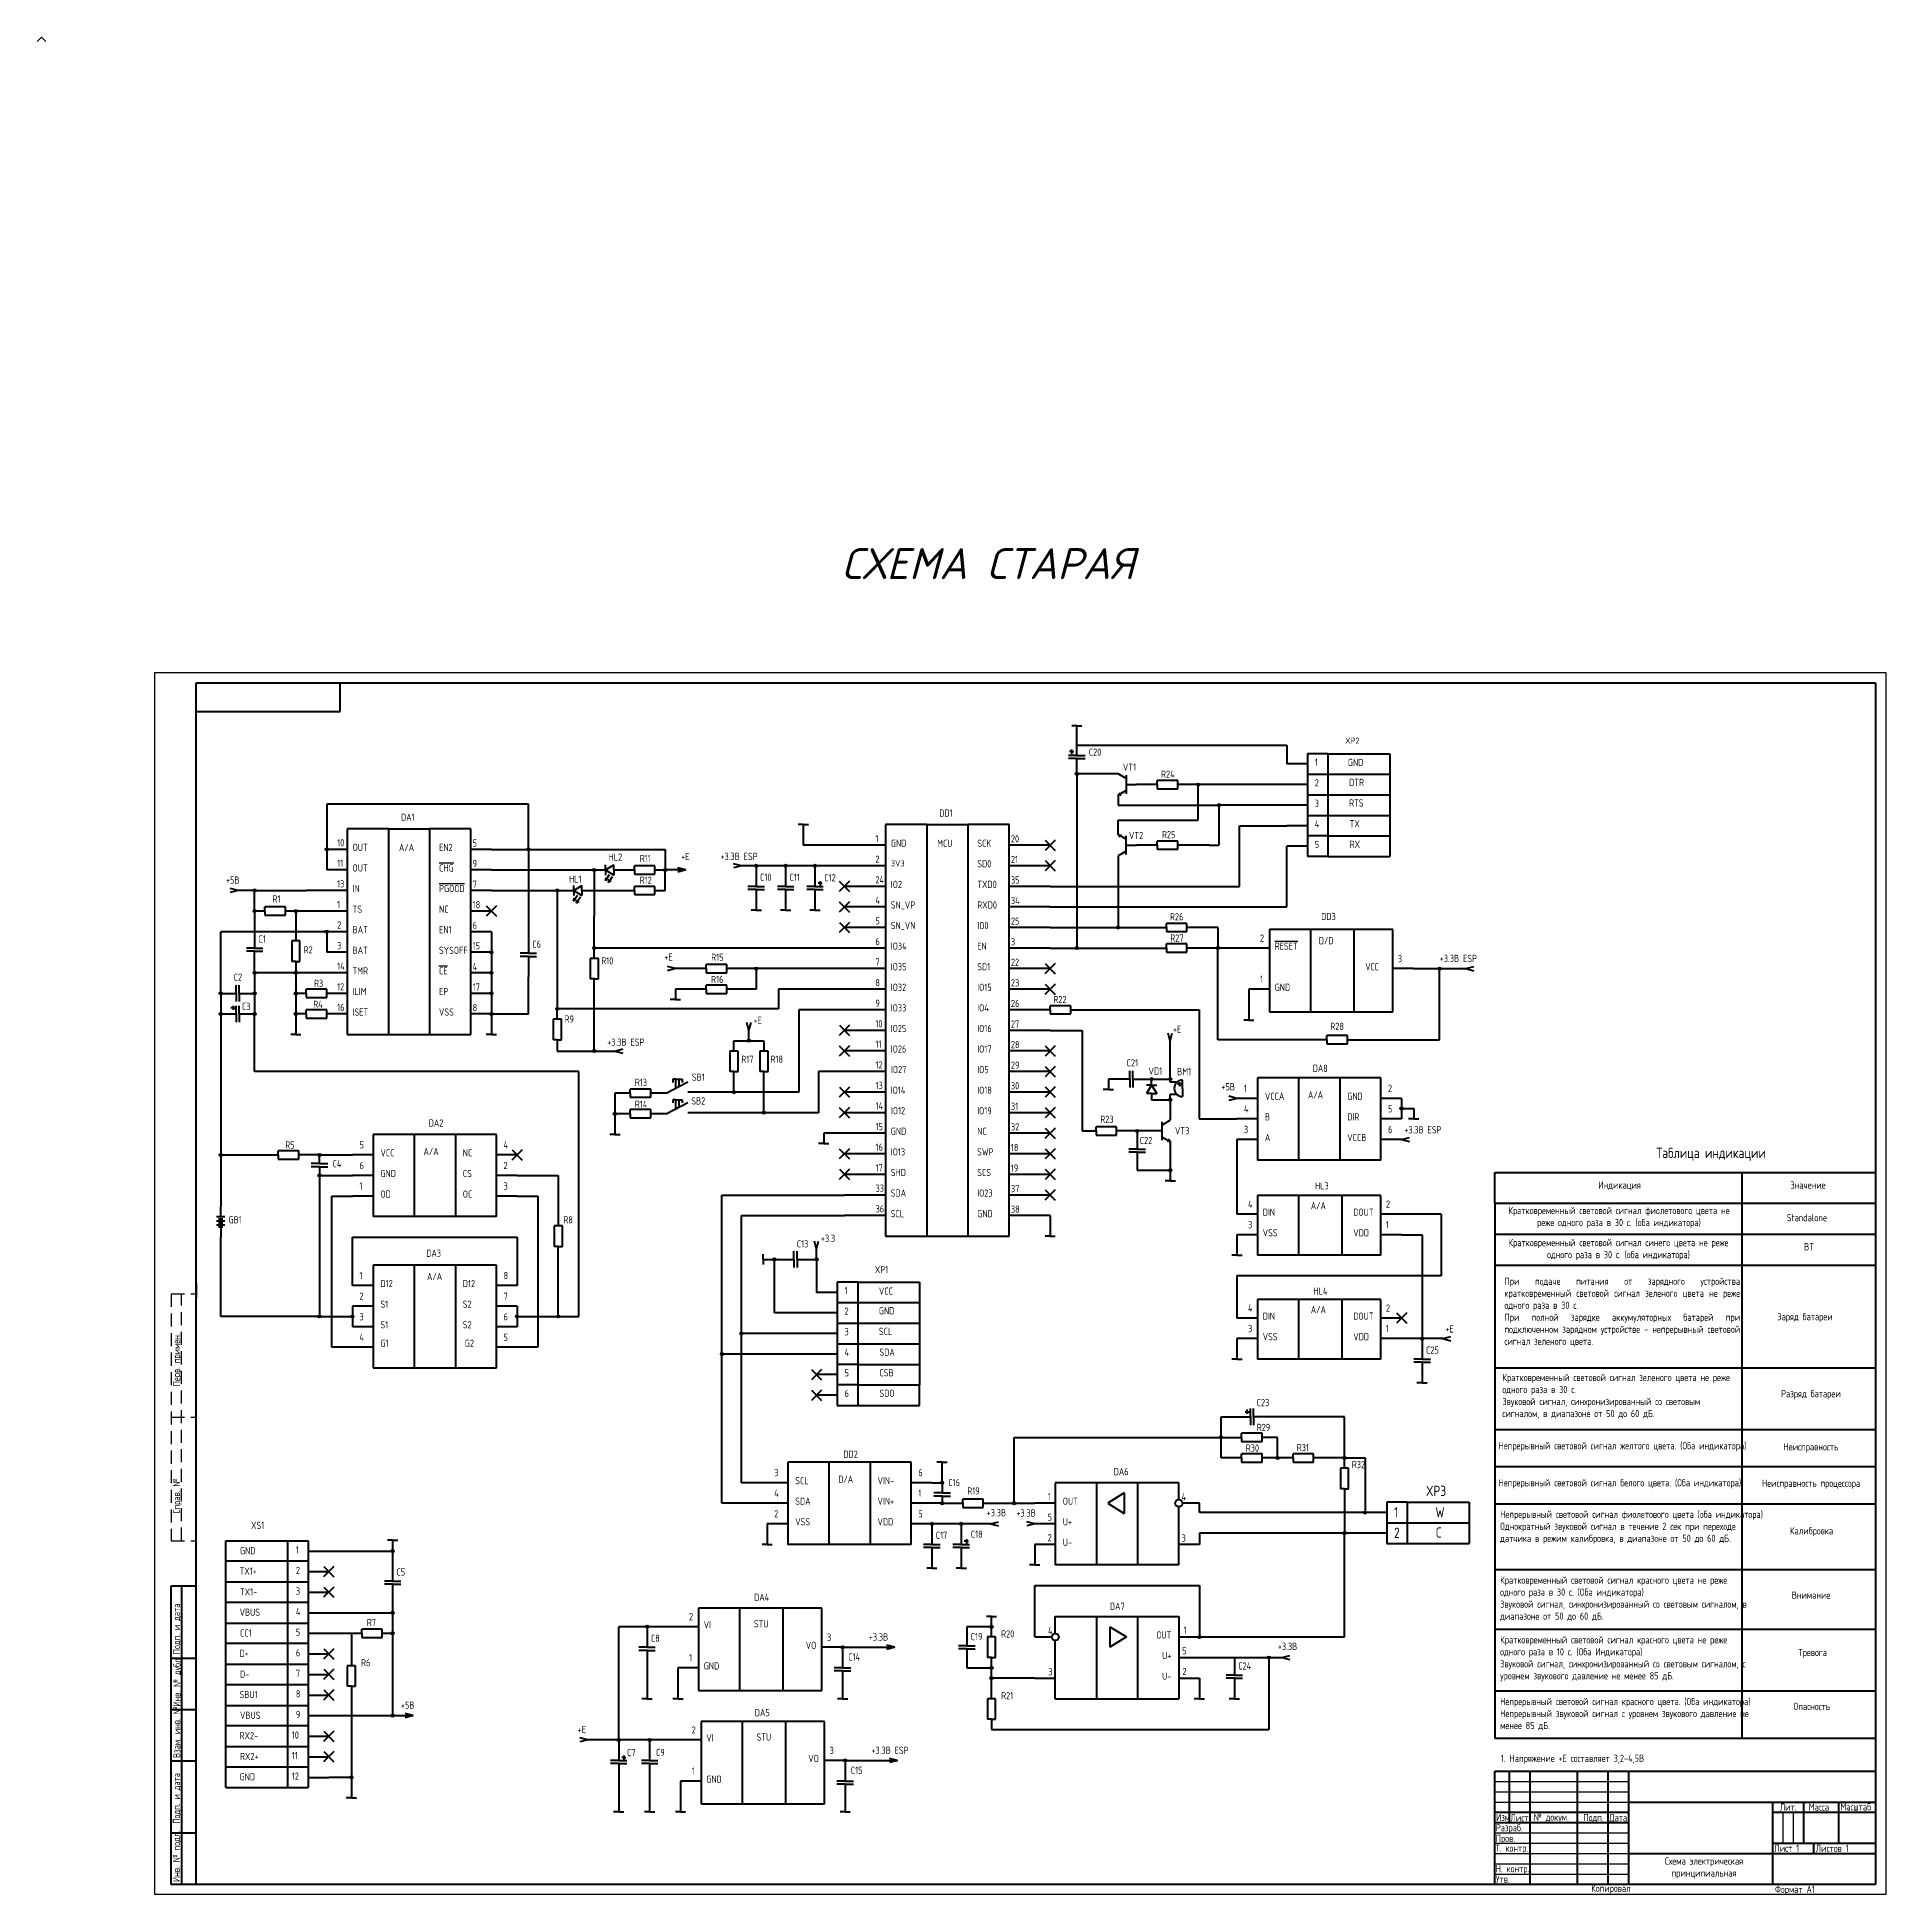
# Model space of a CAD drawing. Header units: millimetres. Extents: x -1 to 4028, y -898 to 1238.
# Drawn here: x -1 to 897, y -898 to 5 of the extents above; entities that cross this region are included whole.
import ezdxf

# ---------------------------------------------------------------- set-up
doc = ezdxf.new("R2010")
doc.units = ezdxf.units.MM
doc.linetypes.add('штриховая2', pattern=[9.525, 6.35, -3.175])
for name, color, linetype, lineweight in [('Основная (0.3)', 162, 'Continuous', 30), ('Основной (0.5)', 11, 'Continuous', 80), ('Текст', 240, 'Continuous', 30), ('Тонкая', 160, 'Continuous', 30), ('Штриховая', 10, 'штриховая2', 30)]:
    doc.layers.add(name, color=color, linetype=linetype, lineweight=lineweight)
doc.styles.add('3.5', font='isocpeur.ttf', dxfattribs={"height": 3.5})
doc.styles.add('3мм', font='isocpeui.ttf', dxfattribs={"height": 3})
doc.styles.add('5мм', font='isocpeui.ttf', dxfattribs={"height": 5})
doc.styles.get("Standard").update_dxf_attribs({"font": 'arial.ttf'})

msp = doc.modelspace()

# ---------------------------------------------------------------- texts
at = {"layer": 'Текст', "linetype": 'Continuous', "insert": (389.732, -243.353), "char_height": 15, "width": 262.89251, "attachment_point": 1, "style": '5мм'}
msp.add_mtext('СХЕМА СТАРАЯ', dxfattribs=at)
at = {"layer": 'Текст', "style": '3.5'}
for s, width, heights, insert, char_height, attachment_point in [('{\\fGOST type A|b0|i0|c0|p34;C\\fGOST type A|b0|i0|c204|p34;20}', 8.5093, [0], (509.806, -340.732), 3.5, 1), ('{\\fGOST type A|b0|i0|c0|p34;VT\\fGOST type A|b0|i0|c204|p34;1}', 20, [0], (526.384, -348.032), 3.5, 1), ('{\\fGOST type A|b0|i0|c0|p34;R\\fGOST type A|b0|i0|c204|p34;24}', 8.30708, [0], (544.895, -351.444), 3.5, 1), ('{\\fGOST type A|b0|i0|c204|p34;1}', 20, [0], (619.601, -345.618), 3.5, 1), ('{\\fGOST type A|b0|i0|c0|p34;GND}', 20, [0], (635.689, -345.744), 3.5, 1), ('{\\fGOST type A|b0|i0|c204|p34;2}', 20, [0], (619.601, -355.618), 3.5, 1), ('{\\fGOST type A|b0|i0|c0|p34;DTR}', 26.86869, [0], (636.292, -355.442), 3.5, 1), ('{\\fGOST type A|b0|i0|c204|p34;3}', 20, [0], (619.601, -365.618), 3.5, 1), ('{\\fGOST type A|b0|i0|c0|p34;RTS}', 25.03704, [0], (636.292, -365.442), 3.5, 1), ('{\\fGOST type A|b0|i0|c0|p34;DA1}', 5.16645, [0], (175.646, -372.357), 3.5, 1), ('{\\fGOST type A|b0|i0|c0|p34;DD1}', 20, [0], (437.146, -370.337), 3.5, 1), ('{\\fGOST type A|b0|i0|c204|p34;4}', 20, [0], (619.601, -375.618), 3.5, 1), ('{\\fGOST type A|b0|i0|c0|p34;TX}', 20, [0], (636.556, -375.548), 3.5, 1), ('{\\fGOST type A|b0|i0|c204|p34;1\\fGOST type A|b0|i0|c0|p34;0}', 20, [0], (144.636, -384.763), 3.5, 1), ('{\\fGOST type A|b0|i0|c0|p34;OUT}', 20, [0], (152.171, -387.008), 3.5, 1), ('{\\fGOST type A|b0|i0|c0|p34;A/A}', 20, [0], (174.665, -387.091), 3.5, 1), ('{\\fGOST type A|b0|i0|c0|p34;EN2}', 20, [0], (194.142, -387.024), 3.5, 1), ('{\\fGOST type A|b0|i0|c0|p34;5}', 20, [0], (210.468, -384.881), 3.5, 1), ('{\\fGOST type A|b0|i0|c204|p34;1}', 20, [0], (406.136, -382.743), 3.5, 1), ('{\\fGOST type A|b0|i0|c0|p34;GND}', 20, [0], (413.671, -384.988), 3.5, 1), ('{\\fGOST type A|b0|i0|c0|p34;MCU}', 20, [0], (436.165, -385.071), 3.5, 1), ('{\\fGOST type A|b0|i0|c0|p34;SCK}', 20, [0], (455.642, -385.004), 3.5, 1), ('{\\fGOST type A|b0|i0|c0|p34;20}', 20, [0], (471.968, -382.861), 3.5, 1), ('{\\fGOST type A|b0|i0|c0|p34;VT2}', 20, [0], (529.35, -381.256), 3.5, 1), ('{\\fGOST type A|b0|i0|c0|p34;R\\fGOST type A|b0|i0|c204|p34;2\\fGOST type A|b0|i0|c0|p34;5}', 8.30708, [0], (545.337, -380.815), 3.5, 1), ('{\\fGOST type A|b0|i0|c0|p34;5}', 20, [0], (619.601, -385.618), 3.5, 1), ('{\\fGOST type A|b0|i0|c0|p34;RX}', 20, [0], (636.556, -385.548), 3.5, 1), ('{\\fGOST type A|b0|i0|c0|p34;11}', 20, [0], (144.636, -394.763), 3.5, 1), ('{\\fGOST type A|b0|i0|c0|p34;OUT}', 20, [0], (152.128, -397.031), 3.5, 1), ('{\\fGOST type A|b0|i0|c0|p34;\\OCHG}', 20, [0], (194.142, -397.024), 3.5, 1), ('{\\fGOST type A|b0|i0|c0|p34;9}', 20, [0], (210.468, -394.881), 3.5, 1), ('{\\fGOST type A|b0|i0|c0|p34;HL\\fGOST type A|b0|i0|c204|p34;2}', 20, [0], (276.484, -391.784), 3.5, 1), ('{\\fGOST type A|b0|i0|c0|p34;R1\\fGOST type A|b0|i0|c204|p34;1}', 8.30708, [0], (291.621, -392.422), 3.5, 1), ('{\\fGOST type A|b0|i0|c0|p34;+E}', 28.60346, [0], (311.721, -391.482), 3.5, 1), ('{\\fGOST type A|b0|i0|c204|p34;+\\fGOST type A|b0|i0|c0|p34;3.3B ESP}', 28.60346, [0], (330.82, -391.392), 3.5, 1), ('{\\fGOST type A|b0|i0|c204|p34;2}', 20, [0], (406.136, -392.743), 3.5, 1), ('{\\fGOST type A|b0|i0|c0|p34;SD0}', 20, [0], (455.642, -395.004), 3.5, 1), ('{\\fGOST type A|b0|i0|c0|p34;21}', 20, [0], (471.968, -392.861), 3.5, 1), ('{\\fGOST type A|b0|i0|c204|p34;+\\fGOST type A|b0|i0|c0|p34;5\\fGOST type A|b0|i0|c204|p34;В}', 20, [0], (90.594, -402.905), 3.5, 1), ('{\\fGOST type A|b0|i0|c0|p34;13}', 20, [0], (144.636, -404.763), 3.5, 1), ('{\\fGOST type A|b0|i0|c0|p34;7}', 20, [0], (210.468, -404.881), 3.5, 1), ('{\\fGOST type A|b0|i0|c0|p34;HL1}', 20, [0], (257.265, -402.425), 3.5, 1), ('{\\fGOST type A|b0|i0|c0|p34;R1\\fGOST type A|b0|i0|c204|p34;2}', 8.30708, [0], (291.621, -402.972), 3.5, 1), ('{\\fGOST type A|b0|i0|c0|p34;C\\fGOST type A|b0|i0|c204|p34;10}', 20, [0], (350.122, -401.523), 3.5, 1), ('{\\fGOST type A|b0|i0|c0|p34;C\\fGOST type A|b0|i0|c204|p34;11}', 20, [0], (364.394, -401.523), 3.5, 1), ('{\\fGOST type A|b0|i0|c0|p34;C1\\fGOST type A|b0|i0|c204|p34;2}', 20, [0], (381.307, -401.764), 3.5, 1), ('{\\fGOST type A|b0|i0|c204|p34;24}', 20, [0], (406.136, -402.743), 3.5, 1), ('{\\fGOST type A|b0|i0|c0|p34;IO2}', 20, [0], (413.628, -405.011), 3.5, 1), ('{\\fGOST type A|b0|i0|c0|p34;TXD0}', 20, [0], (455.642, -405.004), 3.5, 1), ('{\\fGOST type A|b0|i0|c0|p34;35}', 20, [0], (471.968, -402.861), 3.5, 1), ('{\\fGOST type A|b0|i0|c0|p34;R1}', 8.30708, [0], (113.223, -412.086), 3.5, 1), ('{\\fGOST type A|b0|i0|c0|p34;1}', 20, [0], (144.636, -414.763), 3.5, 1), ('{\\fGOST type A|b0|i0|c0|p34;IN}', 20, [0], (152.128, -407.031), 3.5, 1), ('{\\fGOST type A|b0|i0|c0|p34;\\OPGOOD}', 20, [0], (194.142, -407.024), 3.5, 1), ('{\\fGOST type A|b0|i0|c0|p34;18}', 4.2872, [0], (210.468, -414.881), 3.5, 1), ('{\\fGOST type A|b0|i0|c0|p34;4}', 20, [0], (406.136, -412.743), 3.5, 1), ('{\\fGOST type A|b0|i0|c0|p34;SN_VP}', 20, [0], (413.628, -415.011), 3.5, 1), ('{\\fGOST type A|b0|i0|c0|p34;RXD0}', 20, [0], (455.642, -415.004), 3.5, 1), ('{\\fGOST type A|b0|i0|c0|p34;34}', 20, [0], (471.968, -412.861), 3.5, 1), ('{\\fGOST type A|b0|i0|c0|p34;TS}', 20, [0], (152.128, -417.031), 3.5, 1), ('{\\fGOST type A|b0|i0|c0|p34;NC}', 20, [0], (194.142, -417.024), 3.5, 1), ('{\\fGOST type A|b0|i0|c204|p34;5}', 20, [0], (406.136, -422.743), 3.5, 1), ('{\\fGOST type A|b0|i0|c204|p34;25}', 20, [0], (471.968, -422.861), 3.5, 1), ('{\\fGOST type A|b0|i0|c0|p34;R\\fGOST type A|b0|i0|c204|p34;26}', 8.30708, [0], (549.234, -420.759), 3.5, 1), ('{\\fGOST type A|b0|i0|c0|p34;DD3}', 20, [0], (622.732, -420.592), 3.5, 1), ('{\\fGOST type A|b0|i0|c0|p34;C\\fGOST type A|b0|i0|c204|p34;1}', 20, [0], (106.436, -431.547), 3.5, 1), ('{\\fGOST type A|b0|i0|c0|p34;2}', 20, [0], (144.636, -424.763), 3.5, 1), ('{\\fGOST type A|b0|i0|c0|p34;BAT}', 20, [0], (152.128, -427.031), 3.5, 1), ('{\\fGOST type A|b0|i0|c0|p34;EN1}', 20, [0], (194.142, -427.024), 3.5, 1), ('{\\fGOST type A|b0|i0|c0|p34;6}', 20, [0], (210.468, -424.881), 3.5, 1), ('{\\fGOST type A|b0|i0|c204|p34;6}', 20, [0], (406.136, -432.743), 3.5, 1), ('{\\fGOST type A|b0|i0|c0|p34;SN_VN}', 20, [0], (413.628, -425.011), 3.5, 1), ('{\\fGOST type A|b0|i0|c0|p34;IO0}', 20, [0], (455.642, -425.004), 3.5, 1), ('{\\fGOST type A|b0|i0|c204|p34;3}', 20, [0], (471.968, -432.861), 3.5, 1), ('{\\fGOST type A|b0|i0|c0|p34;R\\fGOST type A|b0|i0|c204|p34;27}', 8.30708, [0], (549.395, -431.08), 3.5, 1), ('{\\fGOST type A|b0|i0|c0|p34;2}', 20, [0], (592.969, -431.093), 3.5, 1), ('{\\fGOST type A|b0|i0|c0|p34;D/D}', 20, [0], (621.571, -432.343), 3.5, 1), ('{\\fGOST type A|b0|i0|c0|p34;R\\fGOST type A|b0|i0|c204|p34;2}', 20, [0], (128.32, -436.814), 3.5, 1), ('{\\fGOST type A|b0|i0|c0|p34;3}', 20, [0], (144.636, -434.763), 3.5, 1), ('{\\fGOST type A|b0|i0|c0|p34;BAT}', 20, [0], (152.099, -437.044), 3.5, 1), ('{\\fGOST type A|b0|i0|c0|p34;SYSOFF}', 20, [0], (194.092, -437.047), 3.5, 1), ('{\\fGOST type A|b0|i0|c0|p34;15}', 20, [0], (210.468, -434.881), 3.5, 1), ('{\\fGOST type A|b0|i0|c0|p34;C\\fGOST type A|b0|i0|c204|p34;6}', 20, [0], (239.436, -434.047), 3.5, 1), ('{\\fGOST type A|b0|i0|c0|p34;R1\\fGOST type A|b0|i0|c204|p34;0}', 20, [0], (272.977, -442.133), 3.5, 1), ('{\\fGOST type A|b0|i0|c204|p34;+\\fGOST type A|b0|i0|c0|p34;E}', 20, [0], (303.609, -440.332), 3.5, 1), ('{\\fGOST type A|b0|i0|c0|p34;R15}', 8.30708, [0], (326.361, -440.398), 3.5, 1), ('{\\fGOST type A|b0|i0|c0|p34;IO34}', 20, [0], (413.599, -435.024), 3.5, 1), ('{\\fGOST type A|b0|i0|c0|p34;EN}', 20, [0], (455.592, -435.027), 3.5, 1), ('{\\fGOST type A|b0|i0|c0|p34;\\ORESET}', 20, [0], (600.116, -435.022), 3.5, 1), ('{\\fGOST type A|b0|i0|c0|p34;3}', 20, [0], (659.991, -441.083), 3.5, 1), ('{\\fGOST type A|b0|i0|c204|p34;+\\fGOST type A|b0|i0|c0|p34;3.3B ESP}', 28.60346, [0], (680.301, -440.979), 3.5, 1), ('{\\fGOST type A|b0|i0|c0|p34;C2}', 20, [0], (94.367, -450.114), 3.5, 1), ('{\\fGOST type A|b0|i0|c0|p34;14}', 20, [0], (144.636, -444.763), 3.5, 1), ('{\\fGOST type A|b0|i0|c0|p34;TMR}', 20, [0], (152.078, -447.054), 3.5, 1), ('{\\fGOST type A|b0|i0|c0|p34;\\OCE}', 20, [0], (194.092, -447.047), 3.5, 1), ('{\\fGOST type A|b0|i0|c0|p34;4}', 20, [0], (210.468, -444.881), 3.5, 1), ('{\\fGOST type A|b0|i0|c0|p34;R1\\fGOST type A|b0|i0|c204|p34;6}', 20, [0], (326.298, -451.195), 3.5, 1), ('{\\fGOST type A|b0|i0|c204|p34;7}', 20, [0], (406.136, -442.743), 3.5, 1), ('{\\fGOST type A|b0|i0|c0|p34;IO35}', 20, [0], (413.578, -445.034), 3.5, 1), ('{\\fGOST type A|b0|i0|c0|p34;SD1}', 20, [0], (455.592, -445.027), 3.5, 1), ('{\\fGOST type A|b0|i0|c0|p34;22}', 20, [0], (471.968, -442.861), 3.5, 1), ('{\\fGOST type A|b0|i0|c0|p34;1}', 20, [0], (592.991, -451.083), 3.5, 1), ('{\\fGOST type A|b0|i0|c0|p34;V\\fGOST type A|b0|i0|c204|p34;СС}', 20, [0], (644.116, -445.022), 3.5, 1), ('{\\fGOST type A|b0|i0|c0|p34;R\\fGOST type A|b0|i0|c204|p34;3}', 8.30708, [0], (133.371, -453.12), 3.5, 1), ('{\\fGOST type A|b0|i0|c0|p34;12}', 20, [0], (144.636, -454.763), 3.5, 1), ('{\\fGOST type A|b0|i0|c0|p34;ILIM}', 20, [0], (152.078, -457.054), 3.5, 1), ('{\\fGOST type A|b0|i0|c0|p34;EP}', 20, [0], (194.092, -457.047), 3.5, 1), ('{\\fGOST type A|b0|i0|c0|p34;17}', 20, [0], (210.468, -454.881), 3.5, 1), ('{\\fGOST type A|b0|i0|c204|p34;8}', 20, [0], (406.136, -452.743), 3.5, 1), ('{\\fGOST type A|b0|i0|c0|p34;IO32}', 20, [0], (413.578, -455.034), 3.5, 1), ('{\\fGOST type A|b0|i0|c0|p34;IO15}', 20, [0], (455.592, -455.027), 3.5, 1), ('{\\fGOST type A|b0|i0|c0|p34;23}', 20, [0], (471.968, -452.861), 3.5, 1), ('{\\fGOST type A|b0|i0|c0|p34;GND}', 20, [0], (600.116, -455.022), 3.5, 1), ('{\\fGOST type A|b0|i0|c0|p34;C\\fGOST type A|b0|i0|c204|p34;3}', 20, [0], (98.376, -464.296), 3.5, 1), ('{\\fGOST type A|b0|i0|c0|p34;R\\fGOST type A|b0|i0|c204|p34;4}', 8.30708, [0], (133.002, -463.27), 3.5, 1), ('{\\fGOST type A|b0|i0|c0|p34;16}', 20, [0], (144.636, -464.763), 3.5, 1), ('{\\fGOST type A|b0|i0|c0|p34;ISET}', 20, [0], (152.078, -467.054), 3.5, 1), ('{\\fGOST type A|b0|i0|c0|p34;VSS}', 20, [0], (194.092, -467.047), 3.5, 1), ('{\\fGOST type A|b0|i0|c0|p34;8}', 6.71244, [0], (210.468, -464.881), 3.5, 1), ('{\\fGOST type A|b0|i0|c204|p34;9}', 20, [0], (406.136, -462.743), 3.5, 1), ('{\\fGOST type A|b0|i0|c0|p34;IO33}', 20, [0], (413.578, -465.034), 3.5, 1), ('{\\fGOST type A|b0|i0|c0|p34;IO4}', 20, [0], (455.592, -465.027), 3.5, 1), ('{\\fGOST type A|b0|i0|c0|p34;26}', 20, [0], (471.968, -462.861), 3.5, 1), ('{\\fGOST type A|b0|i0|c0|p34;R\\fGOST type A|b0|i0|c204|p34;22}', 8.30708, [0], (492.61, -460.928), 3.5, 1), ('{\\fGOST type A|b0|i0|c0|p34;R\\fGOST type A|b0|i0|c204|p34;9}', 20, [0], (255.098, -470.457), 3.5, 1), ('{\\fGOST type A|b0|i0|c204|p34;+\\fGOST type A|b0|i0|c0|p34;E}', 5.30606, [0], (346.878, -471.078), 3.5, 1), ('{\\fGOST type A|b0|i0|c204|p34;10}', 20, [0], (406.136, -472.743), 3.5, 1), ('{\\fGOST type A|b0|i0|c0|p34;IO25}', 20, [0], (413.578, -475.034), 3.5, 1), ('{\\fGOST type A|b0|i0|c0|p34;IO16}', 20, [0], (455.606, -475.021), 3.5, 1), ('{\\fGOST type A|b0|i0|c0|p34;27}', 20, [0], (471.954, -472.868), 3.5, 1), ('{\\fGOST type A|b0|i0|c204|p34;+\\fGOST type A|b0|i0|c0|p34;E}', 20, [0], (550.679, -475.429), 3.5, 1), ('{\\fGOST type A|b0|i0|c0|p34;R28}', 20, [0], (627.172, -473.971), 3.5, 1), ('{\\fGOST type A|b0|i0|c204|p34;+\\fGOST type A|b0|i0|c0|p34;3.3B ESP}', 17.53062, [0], (275.804, -481.687), 3.5, 1), ('{\\fGOST type A|b0|i0|c204|p34;11}', 20, [0], (406.2, -482.714), 3.5, 1), ('{\\fGOST type A|b0|i0|c0|p34;IO26}', 20, [0], (413.592, -485.027), 3.5, 1), ('{\\fGOST type A|b0|i0|c0|p34;IO17}', 20, [0], (455.606, -485.021), 3.5, 1), ('{\\fGOST type A|b0|i0|c0|p34;28}', 20, [0], (471.954, -482.868), 3.5, 1), ('{\\fGOST type A|b0|i0|c0|p34;R1\\fGOST type A|b0|i0|c204|p34;7}', 20, [0], (340.972, -490.012), 3.5, 1), ('{\\fGOST type A|b0|i0|c0|p34;R1\\fGOST type A|b0|i0|c204|p34;8}', 20, [0], (355.158, -489.964), 3.5, 1), ('{\\fGOST type A|b0|i0|c0|p34;12}', 20, [0], (406.2, -492.714), 3.5, 1), ('{\\fGOST type A|b0|i0|c0|p34;IO27}', 20, [0], (413.671, -494.988), 3.5, 1), ('{\\fGOST type A|b0|i0|c0|p34;IO5}', 20, [0], (455.606, -495.021), 3.5, 1), ('{\\fGOST type A|b0|i0|c0|p34;29}', 20, [0], (471.954, -492.868), 3.5, 1), ('{\\fGOST type A|b0|i0|c0|p34;C21}', 20, [0], (528.183, -491.753), 3.5, 1), ('{\\fGOST type A|b0|i0|c0|p34;VD1}', 6.06956, [0], (538.826, -495.722), 3.5, 1), ('{\\fGOST type A|b0|i0|c0|p34;BM1}', 20, [0], (552.734, -496.033), 3.5, 1), ('{\\fGOST type A|b0|i0|c0|p34;DA8}', 20, [0], (618.573, -494.396), 3.5, 1), ('{\\fGOST type A|b0|i0|c0|p34;R1\\fGOST type A|b0|i0|c204|p34;3}', 8.30708, [0], (289.257, -501.223), 3.5, 1), ('{\\fGOST type A|b0|i0|c0|p34;SB1}', 20, [0], (316.979, -498.724), 3.5, 1), ('{\\fGOST type A|b0|i0|c204|p34;1\\fGOST type A|b0|i0|c0|p34;3}', 20, [0], (406.2, -502.714), 3.5, 1), ('{\\fGOST type A|b0|i0|c0|p34;IO14}', 20, [0], (413.585, -505.031), 3.5, 1), ('{\\fGOST type A|b0|i0|c0|p34;IO18}', 20, [0], (455.606, -505.021), 3.5, 1), ('{\\fGOST type A|b0|i0|c0|p34;30}', 20, [0], (471.954, -502.868), 3.5, 1), ('{\\fGOST type A|b0|i0|c204|p34;+\\fGOST type A|b0|i0|c0|p34;5\\fGOST type A|b0|i0|c204|p34;В}', 20, [0], (574.226, -503.356), 3.5, 1), ('{\\fGOST type A|b0|i0|c0|p34;1}', 20, [0], (585.181, -504.106), 3.5, 1), ('{\\fGOST type A|b0|i0|c0|p34;2}', 20, [0], (655.181, -504.106), 3.5, 1), ('{\\fGOST type A|b0|i0|c0|p34;R1\\fGOST type A|b0|i0|c204|p34;4}', 8.30708, [0], (289.257, -511.835), 3.5, 1), ('{\\fGOST type A|b0|i0|c0|p34;SB2}', 20, [0], (316.697, -510.259), 3.5, 1), ('{\\fGOST type A|b0|i0|c204|p34;14}', 20, [0], (406.2, -512.714), 3.5, 1), ('{\\fGOST type A|b0|i0|c0|p34;31}', 20, [0], (471.954, -512.868), 3.5, 1), ('{\\fGOST type A|b0|i0|c0|p34;4}', 20, [0], (585.181, -514.106), 3.5, 1), ('{\\fGOST type A|b0|i0|c0|p34;VCCA}', 20, [0], (595.378, -508.009), 3.5, 1), ('{\\fGOST type A|b0|i0|c0|p34;A/A}', 20, [0], (616.285, -507.316), 3.5, 1), ('{\\fGOST type A|b0|i0|c0|p34;GND}', 20, [0], (635.378, -508.009), 3.5, 1), ('{\\fGOST type A|b0|i0|c0|p34;5}', 20, [0], (655.181, -514.106), 3.5, 1), ('{\\fGOST type A|b0|i0|c0|p34;DA2}', 20, [0], (189.117, -520.987), 3.5, 1), ('{\\fGOST type A|b0|i0|c204|p34;15}', 20, [0], (406.2, -522.714), 3.5, 1), ('{\\fGOST type A|b0|i0|c0|p34;IO12}', 20, [0], (413.671, -514.988), 3.5, 1), ('{\\fGOST type A|b0|i0|c0|p34;IO19}', 20, [0], (455.606, -515.021), 3.5, 1), ('{\\fGOST type A|b0|i0|c0|p34;32}', 20, [0], (471.968, -522.861), 3.5, 1), ('{\\fGOST type A|b0|i0|c0|p34;R\\fGOST type A|b0|i0|c204|p34;23}', 8.30708, [0], (515.388, -519.165), 3.5, 1), ('{\\fGOST type A|b0|i0|c0|p34;B}', 20, [0], (595.378, -518.009), 3.5, 1), ('{\\fGOST type A|b0|i0|c0|p34;DIR}', 20, [0], (635.378, -518.009), 3.5, 1), ('{\\fGOST type A|b0|i0|c0|p34;R\\fGOST type A|b0|i0|c204|p34;5}', 8.30708, [0], (119.414, -531.663), 3.5, 1), ('{\\fGOST type A|b0|i0|c0|p34;5}', 20, [0], (155.474, -531.606), 3.5, 1), ('{\\fGOST type A|b0|i0|c0|p34;4}', 20, [0], (225.474, -531.606), 3.5, 1), ('{\\fGOST type A|b0|i0|c0|p34;GND}', 20, [0], (413.606, -525.021), 3.5, 1), ('{\\fGOST type A|b0|i0|c0|p34;NC}', 20, [0], (455.599, -525.024), 3.5, 1), ('{\\fGOST type A|b0|i0|c0|p34;C2\\fGOST type A|b0|i0|c204|p34;2}', 6.09254, [0], (534.557, -529.504), 3.5, 1), ('{\\fGOST type A|b0|i0|c0|p34;VT\\fGOST type A|b0|i0|c204|p34;3}', 20, [0], (558.642, -524.713), 3.5, 3), ('{\\fGOST type A|b0|i0|c0|p34;3}', 20, [0], (585.181, -524.106), 3.5, 1), ('{\\fGOST type A|b0|i0|c0|p34;A}', 20, [0], (595.378, -528.009), 3.5, 1), ('{\\fGOST type A|b0|i0|c0|p34;VCCB}', 20, [0], (635.378, -528.009), 3.5, 1), ('{\\fGOST type A|b0|i0|c0|p34;6}', 4.88808, [0], (655.181, -524.106), 3.5, 1), ('{\\fGOST type A|b0|i0|c204|p34;+\\fGOST type A|b0|i0|c0|p34;3.3\\fGOST type A|b0|i0|c204|p34;В \\fGOST type A|b0|i0|c0|p34;ESP}', 20, [0], (663.065, -524.277), 3.5, 1), ('{\\fGOST type A|b0|i0|c0|p34;C\\fGOST type A|b0|i0|c204|p34;4}', 20, [0], (142.414, -540.756), 3.5, 1), ('{\\fGOST type A|b0|i0|c0|p34;6}', 20, [0], (155.474, -541.606), 3.5, 1), ('{\\fGOST type A|b0|i0|c0|p34;VCC}', 20, [0], (165.671, -535.509), 3.5, 1), ('{\\fGOST type A|b0|i0|c0|p34;A/A}', 20, [0], (186.578, -534.816), 3.5, 1), ('{\\fGOST type A|b0|i0|c0|p34;NC}', 20, [0], (205.671, -535.509), 3.5, 1), ('{\\fGOST type A|b0|i0|c0|p34;2}', 20, [0], (225.474, -541.606), 3.5, 1), ('{\\fGOST type A|b0|i0|c204|p34;16}', 20, [0], (406.2, -532.714), 3.5, 1), ('{\\fGOST type A|b0|i0|c0|p34;IO13}', 20, [0], (413.606, -535.021), 3.5, 1), ('{\\fGOST type A|b0|i0|c0|p34;SWP}', 20, [0], (455.592, -535.027), 3.5, 1), ('{\\fGOST type A|b0|i0|c0|p34;18}', 20, [0], (471.968, -532.861), 3.5, 1), ('{\\fGOST type A|b0|i0|c204|p34;Таблица индикации}', 75.433, [0], (785.553, -534.764), 5, 1), ('{\\fGOST type A|b0|i0|c0|p34;GND}', 20, [0], (165.671, -545.509), 3.5, 1), ('{\\fGOST type A|b0|i0|c0|p34;CS}', 20, [0], (205.671, -545.509), 3.5, 1), ('{\\fGOST type A|b0|i0|c204|p34;17}', 20, [0], (406.2, -542.714), 3.5, 1), ('{\\fGOST type A|b0|i0|c0|p34;SHD}', 20, [0], (413.606, -545.021), 3.5, 1), ('{\\fGOST type A|b0|i0|c0|p34;SCS}', 20, [0], (455.606, -545.021), 3.5, 1), ('{\\fGOST type A|b0|i0|c0|p34;19}', 20, [0], (471.954, -542.868), 3.5, 1), ('{\\fGOST type A|b0|i0|c0|p34;1}', 20, [0], (155.474, -551.606), 3.5, 1), ('{\\fGOST type A|b0|i0|c0|p34;OD}', 20, [0], (165.671, -555.509), 3.5, 1), ('{\\fGOST type A|b0|i0|c0|p34;OC}', 20, [0], (205.671, -555.509), 3.5, 1), ('{\\fGOST type A|b0|i0|c0|p34;3}', 4.88808, [0], (225.474, -551.606), 3.5, 1), ('{\\fGOST type A|b0|i0|c0|p34;33}', 20, [0], (406.2, -552.714), 3.5, 1), ('{\\fGOST type A|b0|i0|c0|p34;SDA}', 20, [0], (413.606, -555.021), 3.5, 1), ('{\\fGOST type A|b0|i0|c0|p34;IO23}', 20, [0], (455.606, -555.021), 3.5, 1), ('{\\fGOST type A|b0|i0|c0|p34;37}', 20, [0], (471.954, -552.868), 3.5, 1), ('{\\fGOST type A|b0|i0|c0|p34;HL3}', 20, [0], (619.7, -551.542), 3.5, 1), ('{\\fGOST type A|b0|i0|c204|p34;Индикация}', 22.48184, [0], (757.375, -551.112), 3.5, 1), ('{\\fGOST type A|b0|i0|c204|p34;Значение}', 75.433, [0], (850.713, -551.137), 3.5, 1), ('{\\fGOST type A|b0|i0|c0|p34;GB1}', 7.71014, [0], (91.819, -568.019), 3.5, 1), ('{\\fGOST type A|b0|i0|c0|p34;R\\fGOST type A|b0|i0|c204|p34;8}', 6.53046, [0], (254.54, -568.034), 3.5, 1), ('{\\fGOST type A|b0|i0|c0|p34;36}', 20, [0], (406.2, -562.714), 3.5, 1), ('{\\fGOST type A|b0|i0|c0|p34;SCL}', 20, [0], (413.606, -565.021), 3.5, 1), ('{\\fGOST type A|b0|i0|c0|p34;GND}', 20, [0], (455.606, -565.021), 3.5, 1), ('{\\fGOST type A|b0|i0|c0|p34;38}', 20, [0], (471.968, -562.861), 3.5, 1), ('{\\fGOST type A|b0|i0|c0|p34;4}', 20, [0], (587.16, -560.402), 3.5, 1), ('{\\fGOST type A|b0|i0|c0|p34;DIN}', 20, [0], (594.306, -564.332), 3.5, 1), ('{\\fGOST type A|b0|i0|c0|p34;A/A}', 20, [0], (617.655, -561.166), 3.5, 1), ('{\\fGOST type A|b0|i0|c0|p34;DOUT}', 20, [0], (638.306, -564.332), 3.5, 1), ('{\\fGOST type A|b0|i0|c0|p34;2}', 20, [0], (654.181, -560.392), 3.5, 1), ('\\pxqc;{\\fGOST type A|b0|i0|c204|p34;Кратковременный световой сигнал фиолетового цвета не реже одного раза в 30 с. (оба индикатора)}', 110.34593, [0], (712.228, -563.529), 3.5, 1), ('\\pxqc;{\\fGOST type A|b0|i0|c204|p34;Standalone}', 75.433, [0], (821.041, -566.97), 3.5, 1), ('{\\fGOST type A|b0|i0|c204|p34;+\\fGOST type A|b0|i0|c0|p34;3.3}', 7.2394, [0], (379.634, -577.001), 3.5, 1), ('{\\fGOST type A|b0|i0|c0|p34;3}', 20, [0], (587.171, -570.396), 3.5, 1), ('{\\fGOST type A|b0|i0|c0|p34;VSS}', 20, [0], (594.306, -574.332), 3.5, 1), ('{\\fGOST type A|b0|i0|c0|p34;VDD}', 20, [0], (638.306, -574.332), 3.5, 1), ('\\pxt1;{\\fGOST type A|b0|i0|c0|p34;1}', 20, [0], (654.181, -570.392), 3.5, 1), ('{\\fGOST type A|b0|i0|c0|p34;DA3}', 20, [0], (187.923, -584.269), 3.5, 1), ('{\\fGOST type A|b0|i0|c0|p34;C1\\fGOST type A|b0|i0|c204|p34;3}', 7.35294, [0], (367.955, -579.717), 3.5, 1), ('\\pxqc;{\\fGOST type A|b0|i0|c204|p34;Кратковременный световой сигнал синего цвета не реже одного раза в 30 с. (оба индикатора)}', 110.34593, [0], (711.982, -579.104), 3.5, 1), ('\\pxqc;{\\fGOST type A|b0|i0|c0|p34;BT}', 75.433, [0], (822.026, -581.11), 3.5, 1), ('{\\fGOST type A|b0|i0|c0|p34;1}', 20, [0], (155.474, -595.106), 3.5, 1), ('{\\fGOST type A|b0|i0|c0|p34;A/A}', 20, [0], (188.298, -595.572), 3.5, 1), ('{\\fGOST type A|b0|i0|c0|p34;8}', 20, [0], (225.474, -595.106), 3.5, 1), ('{\\fGOST type A|b0|i0|c0|p34;XP\\fGOST type A|b0|i0|c204|p34;1}', 20, [0], (405.893, -592.189), 3.5, 1), ('{\\fGOST type A|b0|i0|c0|p34;D12}', 20, [0], (165.671, -599.009), 3.5, 1), ('{\\fGOST type A|b0|i0|c0|p34;D12}', 20, [0], (205.671, -599.009), 3.5, 1), ('{\\fGOST type A|b0|i0|c204|p34;1}', 5, [5.004], (391.144, -602.404), 3.5, 1), ('{\\fGOST type A|b0|i0|c0|p34;VCC}', 9.72675, [0], (407.837, -602.661), 3.5, 1), ('{\\fGOST type A|b0|i0|c0|p34;HL\\fGOST type A|b0|i0|c204|p34;4}', 20, [0], (618.943, -602.673), 3.5, 1), ('\\pxqj,t2.9542;{\\fGOST type A|b0|i0|c204|p34;При подаче питания от зарядного устройства кратковременный световой сигнал зеленого цвета не реже одного раза в 30 с. \\PПри полной зарядке аккумуляторных батарей при подключенном зарядном устройстве - непрерывный световой сигнал зеленого цвета.}', 110.34593, [0], (711.755, -597.887), 3.5, 1), ('{\\fGOST type A|b0|i0|c0|p34;2}', 20, [0], (155.474, -605.106), 3.5, 1), ('{\\fGOST type A|b0|i0|c0|p34;S1}', 20, [0], (165.671, -609.009), 3.5, 1), ('{\\fGOST type A|b0|i0|c0|p34;S2}', 20, [0], (205.671, -609.009), 3.5, 1), ('{\\fGOST type A|b0|i0|c0|p34;7}', 20, [0], (225.474, -605.106), 3.5, 1), ('{\\fGOST type A|b0|i0|c204|p34;2}', 5, [0], (391.144, -612.404), 3.5, 1), ('{\\fGOST type A|b0|i0|c0|p34;GND}', 14.42226, [0], (407.835, -612.228), 3.5, 1), ('{\\fGOST type A|b0|i0|c0|p34;4}', 20, [0], (587.16, -610.902), 3.5, 1), ('{\\fGOST type A|b0|i0|c0|p34;A/A}', 20, [0], (617.655, -611.666), 3.5, 1), ('{\\fGOST type A|b0|i0|c0|p34;2}', 20, [0], (654.181, -610.892), 3.5, 1), ('{\\fGOST type A|b0|i0|c0|p34;3}', 20, [0], (155.474, -615.106), 3.5, 1), ('{\\fGOST type A|b0|i0|c0|p34;S1}', 20, [0], (165.671, -619.009), 3.5, 1), ('{\\fGOST type A|b0|i0|c0|p34;S2}', 20, [0], (205.671, -619.009), 3.5, 1), ('{\\fGOST type A|b0|i0|c0|p34;6}', 20, [0], (225.474, -615.106), 3.5, 1), ('{\\fGOST type A|b0|i0|c204|p34;3}', 5, [0], (391.144, -622.404), 3.5, 1), ('{\\fGOST type A|b0|i0|c0|p34;SCL}', 12.19548, [0], (407.835, -622.228), 3.5, 1), ('{\\fGOST type A|b0|i0|c0|p34;3}', 20, [0], (587.171, -620.896), 3.5, 1), ('{\\fGOST type A|b0|i0|c0|p34;DIN}', 20, [0], (594.306, -614.832), 3.5, 1), ('{\\fGOST type A|b0|i0|c0|p34;DOUT}', 20, [0], (638.306, -614.832), 3.5, 1), ('\\pxt1;{\\fGOST type A|b0|i0|c0|p34;1}', 20, [0], (654.181, -620.892), 3.5, 1), ('{\\fGOST type A|b0|i0|c204|p34;+\\fGOST type A|b0|i0|c0|p34;E}', 20, [0], (683.065, -621.063), 3.5, 1), ('\\pxqc;{\\fGOST type A|b0|i0|c204|p34;Заряд батареи}', 75.433, [0], (820.082, -615.077), 3.5, 1), ('{\\fGOST type A|b0|i0|c0|p34;4}', 20, [0], (155.474, -625.106), 3.5, 1), ('{\\fGOST type A|b0|i0|c0|p34;G1}', 20, [0], (165.671, -628.009), 3.5, 1), ('{\\fGOST type A|b0|i0|c0|p34;G2}', 20, [0], (206.671, -628.009), 3.5, 1), ('{\\fGOST type A|b0|i0|c0|p34;5}', 20, [0], (225.474, -625.106), 3.5, 1), ('{\\fGOST type A|b0|i0|c0|p34;VSS}', 20, [0], (594.306, -624.832), 3.5, 1), ('{\\fGOST type A|b0|i0|c0|p34;VDD}', 20, [0], (638.306, -624.832), 3.5, 1), ('{\\fGOST type A|b0|i0|c0|p34;C2\\fGOST type A|b0|i0|c204|p34;5}', 20, [0], (673.644, -631.333), 3.5, 1), ('{\\fGOST type A|b0|i0|c204|p34;4}', 5, [0], (391.144, -632.404), 3.5, 1), ('{\\fGOST type A|b0|i0|c0|p34;SDA}', 11.10969, [0], (408.099, -632.334), 3.5, 1), ('{\\fGOST type A|b0|i0|c0|p34;5}', 5, [0], (391.144, -642.404), 3.5, 1), ('{\\fGOST type A|b0|i0|c0|p34;CSB}', 12.0975, [0], (408.099, -642.334), 3.5, 1), ('\\pxt2.9542;{\\fGOST type A|b0|i0|c204|p34;Кратковременный световой сигнал зеленого цвета не реже одного раза в 30 с. \\fGOST type A|b0|i0|c0|p34;\\P\\fGOST type A|b0|i0|c204|p34;Звуковой сигнал, синхронизированный со световым сигналом, в диапазоне от 50 до 60 дБ\\fGOST type A|b0|i0|c0|p34;.}', 110.34593, [0], (710.76, -644.678), 3.5, 1), ('{\\fGOST type A|b0|i0|c0|p34;6}', 5, [0], (391.144, -652.404), 3.5, 1), ('{\\fGOST type A|b0|i0|c0|p34;SDO}', 11.50481, [0], (408.099, -652.334), 3.5, 1), ('{\\fGOST type A|b0|i0|c0|p34;C\\fGOST type A|b0|i0|c204|p34;23}', 5.48935, [0], (591.387, -656.858), 3.5, 1), ('\\pxqc;{\\fGOST type A|b0|i0|c204|p34;Разряд батареи}', 75.433, [0], (822.948, -652.525), 3.5, 1), ('{\\fGOST type A|b0|i0|c0|p34;R\\fGOST type A|b0|i0|c204|p34;2\\fGOST type A|b0|i0|c0|p34;9}', 8.30708, [0], (591.411, -668.911), 3.5, 1), ('{\\fGOST type A|b0|i0|c0|p34;DD2}', 20, [0], (390.589, -681.977), 3.5, 1), ('{\\fGOST type A|b0|i0|c0|p34;R30}', 8.30708, [0], (586.07, -678.943), 3.5, 1), ('{\\fGOST type A|b0|i0|c0|p34;R\\fGOST type A|b0|i0|c204|p34;3\\fGOST type A|b0|i0|c0|p34;1}', 8.30708, [0], (610.845, -678.701), 3.5, 1), ('\\pxt2.9542;{\\fGOST type A|b0|i0|c204|p34;Непрерывный световой сигнал желтого цвета. (Оба\\fGOST type A|b0|i0|c0|p34; \\fGOST type A|b0|i0|c204|p34;индикатора)}', 116.96429, [0], (708.869, -677.827), 3.5, 1), ('\\pxqc;{\\fGOST type A|b0|i0|c204|p34;Неисправность}', 75.433, [0], (822.899, -678.353), 3.5, 1), ('{\\fGOST type A|b0|i0|c0|p34;3}', 20, [0], (356.974, -690.892), 3.5, 1), ('{\\fGOST type A|b0|i0|c0|p34;SCL}', 20, [0], (367.171, -694.795), 3.5, 1), ('{\\fGOST type A|b0|i0|c0|p34;D/A}', 20, [0], (388.078, -694.102), 3.5, 1), ('{\\fGOST type A|b0|i0|c0|p34;VIN-}', 20, [0], (407.171, -694.795), 3.5, 1), ('{\\fGOST type A|b0|i0|c0|p34;6}', 20, [0], (426.974, -690.892), 3.5, 1), ('{\\fGOST type A|b0|i0|c0|p34;DA6}', 20, [0], (521.885, -690.4), 3.5, 1), ('{\\fGOST type A|b0|i0|c0|p34;R\\fGOST type A|b0|i0|c204|p34;3\\fGOST type A|b0|i0|c0|p34;2}', 20, [0], (637.608, -686.99), 3.5, 1), ('{\\fGOST type A|b0|i0|c0|p34;4}', 20, [0], (356.974, -700.892), 3.5, 1), ('{\\fGOST type A|b0|i0|c0|p34;1}', 20, [0], (426.974, -700.892), 3.5, 1), ('{\\fGOST type A|b0|i0|c0|p34;C1\\fGOST type A|b0|i0|c204|p34;6}', 20, [0], (441.549, -695.726), 3.5, 1), ('{\\fGOST type A|b0|i0|c0|p34;R1\\fGOST type A|b0|i0|c204|p34;9}', 8.30708, [0], (450.776, -699.795), 3.5, 1), ('{\\fGOST type A|b0|i0|c204|p34;1}', 20, [0], (489.822, -702.531), 3.5, 1), ('{\\fGOST type A|b0|i0|c0|p34;4}', 3.5, [0], (554.903, -702.703), 3.5, 1), ('\\pxt2.9542;{\\fGOST type A|b0|i0|c204|p34;Непрерывный световой сигнал белого цвета. (Оба\\fGOST type A|b0|i0|c0|p34; \\fGOST type A|b0|i0|c204|p34;индикатора)}', 116.96429, [0], (708.869, -695.827), 3.5, 1), ('\\pxqc;{\\fGOST type A|b0|i0|c204|p34;Неисправность\\fGOST type A|b0|i0|c0|p34; \\fGOST type A|b0|i0|c204|p34;процессора}', 75.433, [0], (822.984, -696.056), 3.5, 1), ('{\\fGOST type A|b0|i0|c0|p34;2}', 20, [0], (356.974, -710.892), 3.5, 1), ('{\\fGOST type A|b0|i0|c0|p34;SDA}', 20, [0], (367.171, -704.795), 3.5, 1), ('{\\fGOST type A|b0|i0|c0|p34;VIN+}', 20, [0], (407.171, -704.795), 3.5, 1), ('{\\fGOST type A|b0|i0|c0|p34;5}', 4.88808, [0], (426.974, -710.892), 3.5, 1), ('{\\fGOST type A|b0|i0|c204|p34;+\\fGOST type A|b0|i0|c0|p34;3.3B}', 28.60346, [0], (460.191, -710.343), 3.5, 1), ('{\\fGOST type A|b0|i0|c204|p34;+\\fGOST type A|b0|i0|c0|p34;3.3B}', 28.60346, [0], (474.625, -710.525), 3.5, 1), ('{\\fGOST type A|b0|i0|c204|p34;5}', 20, [0], (489.822, -712.531), 3.5, 1), ('{\\fGOST type A|b0|i0|c0|p34;OUT}', 20, [0], (497.171, -704.795), 3.5, 1), ('\\pxt2.9542;{\\fGOST type A|b0|i0|c204|p34;Непрерывный световой сигнал фиолетового цвета (оба индикатора)\\fGOST type A|b0|i0|c0|p34;\\P\\fGOST type A|b0|i0|c204|p34;Однократный звуковой сигнал в течение 2 сек при переходе датчика в режим калибровка, в диапазоне от 50 до 60 дБ.}', 116.96429, [0], (709.659, -711.141), 3.5, 1), ('{\\fGOST type A|b0|i0|c0|p34;XS\\fGOST type A|b0|i0|c204|p34;1}', 20, [0], (102.783, -716.51), 3.5, 1), ('{\\fGOST type A|b0|i0|c0|p34;VSS}', 20, [0], (367.171, -714.795), 3.5, 1), ('{\\fGOST type A|b0|i0|c0|p34;VDD}', 20, [0], (407.171, -714.795), 3.5, 1), ('{\\fGOST type A|b0|i0|c0|p34;C\\fGOST type A|b0|i0|c204|p34;17}', 20, [0], (435.436, -721.333), 3.5, 1), ('{\\fGOST type A|b0|i0|c0|p34;C1\\fGOST type A|b0|i0|c204|p34;8}', 20, [0], (452.491, -720.816), 3.5, 1), ('{\\fGOST type A|b0|i0|c0|p34;U+}', 20, [0], (497.171, -714.795), 3.5, 1), ('\\pxqc;{\\fGOST type A|b0|i0|c204|p34;Калибровка}', 75.433, [0], (823.234, -719.166), 3.5, 1), ('{\\fGOST type A|b0|i0|c0|p34;GND}', 20, [0], (97.416, -728.827), 3.5, 1), ('{\\fGOST type A|b0|i0|c204|p34;1}', 20, [0], (124.581, -728.427), 3.5, 1), ('{\\fGOST type A|b0|i0|c204|p34;2}', 20, [0], (489.822, -722.531), 3.5, 1), ('{\\fGOST type A|b0|i0|c0|p34;U-}', 20, [0], (497.171, -724.795), 3.5, 1), ('{\\fGOST type A|b0|i0|c0|p34;3}', 4.88808, [0], (554.903, -722.703), 3.5, 1), ('{\\fGOST type A|b0|i0|c0|p34;TX1+}', 20, [0], (97.231, -738.749), 3.5, 1), ('{\\fGOST type A|b0|i0|c204|p34;2}', 20, [0], (124.581, -738.427), 3.5, 1), ('{\\fGOST type A|b0|i0|c0|p34;C\\fGOST type A|b0|i0|c204|p34;5}', 20, [0], (173.436, -739.172), 3.5, 1), ('{\\fGOST type A|b0|i0|c0|p34;TX1-}', 20, [0], (97.416, -748.827), 3.5, 1), ('{\\fGOST type A|b0|i0|c0|p34;3}', 20, [0], (124.581, -748.427), 3.5, 1), ('\\pxt2.9542;{\\fGOST type A|b0|i0|c204|p34;Кратковременный световой сигнал красного цвета не реже одного раза в 30 с. (Оба индикатора)\\fGOST type A|b0|i0|c0|p34;\\P\\fGOST type A|b0|i0|c204|p34;Звуковой сигнал, синхронизированный со световым сигналом, в диапазоне от 50 до 60 дБ.}', 116.96429, [0], (709.659, -743.141), 3.5, 1), ('{\\fGOST type A|b0|i0|c0|p34;DA4}', 20, [0], (347.198, -751.443), 3.5, 1), ('{\\fGOST type A|b0|i0|c0|p34;DA7}', 20, [0], (520.066, -755.843), 3.5, 1), ('\\pxqc;{\\fGOST type A|b0|i0|c204|p34;Внимание}', 75.433, [0], (823, -750.432), 3.5, 1), ('{\\fGOST type A|b0|i0|c0|p34;VBUS}', 20, [0], (97.231, -758.749), 3.5, 1), ('{\\fGOST type A|b0|i0|c0|p34;4}', 20, [0], (124.581, -758.427), 3.5, 1), ('{\\fGOST type A|b0|i0|c0|p34;R\\fGOST type A|b0|i0|c204|p34;7}', 8.30708, [0], (159.052, -763.762), 3.5, 1), ('{\\fGOST type A|b0|i0|c0|p34;2}', 20, [0], (315.582, -760.902), 3.5, 1), ('{\\fGOST type A|b0|i0|c0|p34;VI}', 20, [0], (322.728, -764.832), 3.5, 1), ('{\\fGOST type A|b0|i0|c0|p34;STU}', 20, [0], (347.134, -764.375), 3.5, 1), ('{\\fGOST type A|b0|i0|c0|p34;CC1}', 20, [0], (97.416, -768.827), 3.5, 1), ('{\\fGOST type A|b0|i0|c0|p34;5}', 20, [0], (124.581, -768.427), 3.5, 1), ('{\\fGOST type A|b0|i0|c0|p34;C\\fGOST type A|b0|i0|c204|p34;8}', 20, [0], (297.065, -771.333), 3.5, 1), ('{\\fGOST type A|b0|i0|c0|p34;VO}', 20, [0], (372.288, -774.832), 3.5, 1), ('{\\fGOST type A|b0|i0|c0|p34;3}', 20, [0], (382.603, -770.892), 3.5, 1), ('{\\fGOST type A|b0|i0|c204|p34;+\\fGOST type A|b0|i0|c0|p34;3.3B}', 28.60346, [0], (402.913, -770.788), 3.5, 1), ('{\\fGOST type A|b0|i0|c0|p34;C\\fGOST type A|b0|i0|c204|p34;19}', 20, [0], (452.436, -770.583), 3.5, 1), ('{\\fGOST type A|b0|i0|c0|p34;R\\fGOST type A|b0|i0|c204|p34;20}', 7.0918, [0], (467.227, -769.295), 3.5, 1), ('{\\fGOST type A|b0|i0|c0|p34;4}', 3.5, [0], (492.194, -767.703), 3.5, 3), ('{\\fGOST type A|b0|i0|c0|p34;OUT}', 20, [0], (549.927, -769.795), 3.5, 3), ('{\\fGOST type A|b0|i0|c204|p34;1}', 20, [0], (557.276, -767.531), 3.5, 3), ('{\\fGOST type A|b0|i0|c204|p34;+\\fGOST type A|b0|i0|c0|p34;3.3B}', 28.60346, [0], (601.648, -775.343), 3.5, 1), ('\\pxt2.9542;{\\fGOST type A|b0|i0|c204|p34;Кратковременный световой сигнал красного цвета не реже одного раза в 10 с. (Оба Индикатора)\\fGOST type A|b0|i0|c0|p34;\\P\\fGOST type A|b0|i0|c204|p34;Звуковой сигнал, синхронизированный со световым сигналом, с уровнем звукового давление не менее 85 дБ.}', 116.96429, [0], (709.659, -772.141), 3.5, 1), ('{\\fGOST type A|b0|i0|c0|p34;D+}', 20, [0], (97.231, -778.749), 3.5, 1), ('{\\fGOST type A|b0|i0|c0|p34;6}', 20, [0], (124.581, -778.427), 3.5, 1), ('{\\fGOST type A|b0|i0|c0|p34;R\\fGOST type A|b0|i0|c204|p34;6}', 7.0918, [0], (156.227, -783.259), 3.5, 1), ('{\\fGOST type A|b0|i0|c0|p34;1}', 20, [0], (315.603, -780.892), 3.5, 1), ('{\\fGOST type A|b0|i0|c0|p34;GND}', 20, [0], (322.728, -784.832), 3.5, 1), ('{\\fGOST type A|b0|i0|c0|p34;C\\fGOST type A|b0|i0|c204|p34;14}', 20, [0], (392.927, -780.51), 3.5, 1), ('{\\fGOST type A|b0|i0|c0|p34;U+}', 20, [0], (549.927, -779.795), 3.5, 3), ('{\\fGOST type A|b0|i0|c204|p34;5}', 20, [0], (557.276, -777.531), 3.5, 3), ('{\\fGOST type A|b0|i0|c0|p34;C2\\fGOST type A|b0|i0|c204|p34;4}', 20, [0], (582.436, -784.833), 3.5, 1), ('\\pxqc;{\\fGOST type A|b0|i0|c204|p34;Тревога}', 75.433, [0], (823.793, -778.304), 3.5, 1), ('{\\fGOST type A|b0|i0|c0|p34;D-}', 20, [0], (97.416, -788.827), 3.5, 1), ('{\\fGOST type A|b0|i0|c0|p34;7}', 20, [0], (124.581, -788.427), 3.5, 1), ('{\\fGOST type A|b0|i0|c0|p34;3}', 4.88808, [0], (492.194, -787.703), 3.5, 3), ('{\\fGOST type A|b0|i0|c0|p34;U-}', 20, [0], (549.927, -789.795), 3.5, 3), ('{\\fGOST type A|b0|i0|c204|p34;2}', 20, [0], (557.276, -787.531), 3.5, 3), ('{\\fGOST type A|b0|i0|c0|p34;SBU1}', 20, [0], (97.231, -798.749), 3.5, 1), ('{\\fGOST type A|b0|i0|c0|p34;8}', 20, [0], (124.581, -798.427), 3.5, 1), ('{\\fGOST type A|b0|i0|c0|p34;R\\fGOST type A|b0|i0|c204|p34;21}', 7.32386, [0], (467.227, -799.295), 3.5, 1), ('\\pxt2.9542;{\\fGOST type A|b0|i0|c204|p34;Непрерывный световой сигнал красного цвета. (Оба индикатора)\\fGOST type A|b0|i0|c0|p34;\\P\\fGOST type A|b0|i0|c204|p34;Непрерывный звуковой сигнал с уровнем звукового давление не менее 85 дБ.}', 116.96429, [0], (709.659, -802.141), 3.5, 1), ('{\\fGOST type A|b0|i0|c0|p34;VBUS}', 20, [0], (97.416, -808.827), 3.5, 1), ('{\\fGOST type A|b0|i0|c0|p34;9}', 20, [0], (124.581, -808.427), 3.5, 1), ('{\\fGOST type A|b0|i0|c204|p34;+\\fGOST type A|b0|i0|c0|p34;5\\fGOST type A|b0|i0|c204|p34;В}', 20, [0], (175.594, -803.909), 3.5, 1), ('{\\fGOST type A|b0|i0|c0|p34;DA\\fGOST type A|b0|i0|c204|p34;5}', 20, [0], (347.549, -807.533), 3.5, 1), ('\\pxqc;{\\fGOST type A|b0|i0|c204|p34;Опасность}', 75.433, [0], (823.378, -804.487), 3.5, 1), ('{\\fGOST type A|b0|i0|c0|p34;RX2-}', 20, [0], (97.231, -818.749), 3.5, 1), ('{\\fGOST type A|b0|i0|c0|p34;10}', 20, [0], (122.581, -818.427), 3.5, 1), ('{\\fGOST type A|b0|i0|c204|p34;+\\fGOST type A|b0|i0|c0|p34;E}', 20, [0], (261.482, -815.719), 3.5, 1), ('{\\fGOST type A|b0|i0|c0|p34;2}', 20, [0], (316.84, -815.926), 3.5, 1), ('{\\fGOST type A|b0|i0|c0|p34;VI}', 20, [0], (323.987, -819.855), 3.5, 1), ('{\\fGOST type A|b0|i0|c0|p34;STU}', 20, [0], (348.392, -819.399), 3.5, 1), ('{\\fGOST type A|b0|i0|c0|p34;RX2+}', 20, [0], (97.416, -828.827), 3.5, 1), ('{\\fGOST type A|b0|i0|c0|p34;11}', 20, [0], (122.581, -828.427), 3.5, 1), ('{\\fGOST type A|b0|i0|c0|p34;C\\fGOST type A|b0|i0|c204|p34;7}', 20, [0], (285.46, -826.955), 3.5, 1), ('{\\fGOST type A|b0|i0|c0|p34;C\\fGOST type A|b0|i0|c204|p34;9}', 20, [0], (299.548, -826.892), 3.5, 1), ('{\\fGOST type A|b0|i0|c0|p34;VO}', 20, [0], (373.547, -829.855), 3.5, 1), ('{\\fGOST type A|b0|i0|c0|p34;3}', 20, [0], (383.861, -825.916), 3.5, 1), ('{\\fGOST type A|b0|i0|c204|p34;+\\fGOST type A|b0|i0|c0|p34;3.3B ESP}', 28.60346, [0], (404.172, -825.812), 3.5, 1), ('\\pxt2.9542;{\\fGOST type A|b0|i0|c0|p34;1. \\fGOST type A|b0|i0|c204|p34;Напряжение \\fGOST type A|b0|i0|c0|p34;+E \\fGOST type A|b0|i0|c204|p34;составляет 3,2-4,5В}', 116.96429, [0], (710.007, -829.745), 3.5, 1), ('{\\fGOST type A|b0|i0|c0|p34;GND}', 20, [0], (97.231, -838.749), 3.5, 1), ('{\\fGOST type A|b0|i0|c0|p34;12}', 20, [0], (122.581, -838.427), 3.5, 1), ('{\\fGOST type A|b0|i0|c0|p34;1}', 20, [0], (316.861, -835.916), 3.5, 1), ('{\\fGOST type A|b0|i0|c0|p34;C\\fGOST type A|b0|i0|c204|p34;15}', 20, [0], (394.185, -835.533), 3.5, 1), ('{\\fGOST type A|b0|i0|c0|p34;GND}', 20, [0], (323.987, -839.855), 3.5, 1)]:
    msp.add_mtext_dynamic_manual_height_columns(s, width=width, gutter_width=12.5, heights=heights, dxfattribs=dict(at, insert=insert, char_height=char_height, attachment_point=attachment_point))
at = {"layer": 'Текст', "char_height": 3, "width": 20, "attachment_point": 1, "style": '3мм'}
for s, insert in [('{\\fGOST type A|b0|i0|c0|p34;XP\\fGOST type A|b0|i0|c204|p34;2}', (634.35, -335.403)), ('{\\fGOST type A|b0|i0|c0|p34;3V3}', (413.628, -395.011))]:
    msp.add_mtext(s, dxfattribs=dict(at, insert=insert))
at = {"layer": 'Текст', "char_height": 3.5, "attachment_point": 1, "rotation": 90}
for s, insert in [('{\\fGOST type A|b0|i0|c204|p34;Перв. примен.}', (64.871, -650.756)), ('{\\fGOST type A|b0|i0|c204|p34;Справ. №}', (64.838, -712.536)), ('{\\fGOST type A|b0|i0|c204|p34;Подп. и дата}', (64.819, -780.943)), ('{\\fGOST type A|b0|i0|c204|p34;Инв. № дубл.}', (65.06, -806.429)), ('{\\fGOST type A|b0|i0|c204|p34;Взам. инв. №}', (64.986, -831.332)), ('{\\fGOST type A|b0|i0|c204|p34;Подп. и дата}', (64.811, -863.295)), ('{\\fGOST type A|b0|i0|c204|p34;Инв. № подл.}', (64.817, -891.629))]:
    msp.add_mtext_dynamic_manual_height_columns(s, width=25.5936, gutter_width=12.5, heights=[0], dxfattribs=dict(at, insert=insert))
at = {"layer": 'Текст', "attachment_point": 1}
for s, width, insert, char_height in [('{\\fGOST type A|b0|i0|c0|p34;XP3}', 20, (673.629, -699.033), 5), ('{\\fGOST type A|b0|i0|c204|p34;1}', 20, (658.144, -709.404), 5), ('{\\fGOST type A|b0|i0|c0|p34;W}', 5.96296, (678.214, -709.431), 5), ('{\\fGOST type A|b0|i0|c204|p34;2}', 20, (658.144, -719.404), 5), ('{\\fGOST type A|b0|i0|c0|p34;C}', 5, (678.351, -719.235), 5), ('{\\fGOST type A|b0|i0|c204|p34;Лит.}', 25.5936, (845.499, -853.44), 3.5), ('{\\fGOST type A|b0|i0|c204|p34;Масса}', 25.5936, (859.578, -853.44), 3.5), ('{\\fGOST type A|b0|i0|c204|p34;Масштаб}', 25.5936, (874.954, -853.353), 3.5), ('{\\fGOST type A|b0|i0|c204|p34;Разраб.}', 25.5936, (707.56, -863.483), 3.5), ('{\\fGOST type A|b0|i0|c204|p34;Изм}', 20, (707.672, -858.465), 3.5), ('{\\fGOST type A|b0|i0|c204|p34;Лист}', 20, (714.636, -858.609), 3.5), ('{\\fGOST type A|b0|i0|c204|p34;№ докум.}', 25.5936, (725.952, -858.346), 3.5), ('{\\fGOST type A|b0|i0|c204|p34;Подп.}', 25.5936, (750.059, -858.53), 3.5), ('{\\fGOST type A|b0|i0|c204|p34;Дата}', 25.5936, (762.631, -858.592), 3.5), ('{\\fGOST type A|b0|i0|c204|p34;Т. контр.}', 25.5936, (707.459, -873.42), 3.5), ('{\\fGOST type A|b0|i0|c204|p34;Пров.}', 25.5936, (707.489, -868.649), 3.5), ('{\\fGOST type A|b0|i0|c204|p34;Лист\\fGOST type A|b0|i0|c0|p34; 1}', 25.5936, (842.821, -873.466), 3.5), ('{\\fGOST type A|b0|i0|c204|p34;Листов\\fGOST type A|b0|i0|c0|p34; 1}', 25.5936, (862.965, -873.477), 3.5), ('{\\fGOST type A|b0|i0|c204|p34;Н. контр.}', 25.5936, (707.459, -883.374), 3.5), ('\\pxqc;{\\fGOST type A|b0|i0|c204|p34;Схема электрическая принципиальная}', 47.87549, (784.773, -879.633), 3.5), ('{\\fGOST type A|b0|i0|c204|p34;Утв.}', 25.5936, (707.566, -888.496), 3.5), ('{\\fGOST type A|b0|i0|c204|p34;Копировал}', 25.5936, (753.892, -892.907), 3.5), ('{\\fGOST type A|b0|i0|c204|p34;Формат А1}', 25.5936, (843.19, -893.394), 3.5)]:
    msp.add_mtext_dynamic_manual_height_columns(s, width=width, gutter_width=12.5, heights=[0], dxfattribs=dict(at, insert=insert, char_height=char_height))

# ---------------------------------------------------------------- hatches: boundary and pattern name
at = {"layer": 'Тонкая'}
h = msp.add_hatch(color=256, dxfattribs=at)
h.dxf.hatch_style = 1
h.paths.add_polyline_path([(504.756, -353.045, 1), (503.256, -353.045, 1)])
h = msp.add_hatch(color=256, dxfattribs=at)
h.dxf.hatch_style = 1
h.paths.add_polyline_path([(563.756, -358.241, 1), (562.256, -358.241, 1)])
h = msp.add_hatch(color=256, dxfattribs=at)
h.dxf.hatch_style = 1
h.paths.add_polyline_path([(573.756, -368.241, 1), (572.256, -368.241, 1)])
h = msp.add_hatch(color=256, dxfattribs=at)
h.dxf.hatch_style = 1
h.paths.add_polyline_path([(140.299, -389.738, 1), (138.799, -389.738, 1)])
h = msp.add_hatch(color=256, dxfattribs=at)
h.dxf.hatch_style = 1
h.paths.add_polyline_path([(238.299, -389.738, 1), (236.799, -389.738, 1)])
h = msp.add_hatch(color=256, dxfattribs=at)
h.dxf.hatch_style = 1
h.paths.add_polyline_path([(348.985, -397.718, 1), (347.485, -397.718, 1)])
h = msp.add_hatch(color=256, dxfattribs=at)
h.dxf.hatch_style = 1
h.paths.add_polyline_path([(363.256, -397.718, 1), (361.756, -397.718, 1)])
h = msp.add_hatch(color=256, dxfattribs=at)
h.dxf.hatch_style = 1
h.paths.add_polyline_path([(377.527, -397.718, 1), (376.027, -397.718, 1)])
h = msp.add_hatch(color=256, dxfattribs=at)
h.dxf.hatch_style = 1
h.paths.add_polyline_path([(270.299, -399.738, 1), (268.799, -399.738, 1)])
h = msp.add_hatch(color=256, dxfattribs=at)
h.dxf.hatch_style = 1
h.paths.add_polyline_path([(304.799, -399.738, 1), (303.299, -399.738, 1)])
h = msp.add_hatch(color=256, dxfattribs=at)
h.dxf.hatch_style = 1
h.paths.add_polyline_path([(105.299, -409.738, 1), (103.799, -409.738, 1)])
h = msp.add_hatch(color=256, dxfattribs=at)
h.dxf.hatch_style = 1
h.paths.add_polyline_path([(252.299, -409.738, 1), (250.799, -409.738, 1)])
h = msp.add_hatch(color=256, dxfattribs=at)
h.dxf.hatch_style = 1
h.paths.add_polyline_path([(105.299, -419.738, 1), (103.799, -419.738, 1)])
h = msp.add_hatch(color=256, dxfattribs=at)
h.dxf.hatch_style = 1
h.paths.add_polyline_path([(125.299, -419.738, 1), (123.799, -419.738, 1)])
h = msp.add_hatch(color=256, dxfattribs=at)
h.dxf.hatch_style = 1
h.paths.add_polyline_path([(140.299, -429.738, 1), (138.799, -429.738, 1)])
h = msp.add_hatch(color=256, dxfattribs=at)
h.dxf.hatch_style = 1
h.paths.add_polyline_path([(524.756, -427.718, 1), (523.256, -427.718, 1)])
h = msp.add_hatch(color=256, dxfattribs=at)
h.dxf.hatch_style = 1
h.paths.add_polyline_path([(220.299, -439.738, 1), (218.799, -439.738, 1)])
h = msp.add_hatch(color=256, dxfattribs=at)
h.dxf.hatch_style = 1
h.paths.add_polyline_path([(270.299, -437.718, 1), (268.799, -437.718, 1)])
h = msp.add_hatch(color=256, dxfattribs=at)
h.dxf.hatch_style = 1
h.paths.add_polyline_path([(504.756, -437.718, 1), (503.256, -437.718, 1)])
h = msp.add_hatch(color=256, dxfattribs=at)
h.dxf.hatch_style = 1
h.paths.add_polyline_path([(573.315, -437.718, 1), (571.815, -437.718, 1)])
h = msp.add_hatch(color=256, dxfattribs=at)
h.dxf.hatch_style = 1
h.paths.add_polyline_path([(105.299, -449.738, 1), (103.799, -449.738, 1)])
h = msp.add_hatch(color=256, dxfattribs=at)
h.dxf.hatch_style = 1
h.paths.add_polyline_path([(125.299, -449.738, 1), (123.799, -449.738, 1)])
h = msp.add_hatch(color=256, dxfattribs=at)
h.dxf.hatch_style = 1
h.paths.add_polyline_path([(220.299, -449.738, 1), (218.799, -449.738, 1)])
h = msp.add_hatch(color=256, dxfattribs=at)
h.dxf.hatch_style = 1
h.paths.add_polyline_path([(348.985, -447.718, 1), (347.485, -447.718, 1)])
h = msp.add_hatch(color=256, dxfattribs=at)
h.dxf.hatch_style = 1
h.paths.add_polyline_path([(681.001, -447.718, 1), (679.501, -447.718, 1)])
h = msp.add_hatch(color=256, dxfattribs=at)
h.dxf.hatch_style = 1
h.paths.add_polyline_path([(88.799, -459.741, 1), (87.299, -459.741, 1)])
h = msp.add_hatch(color=256, dxfattribs=at)
h.dxf.hatch_style = 1
h.paths.add_polyline_path([(105.299, -459.741, 1), (103.799, -459.741, 1)])
h = msp.add_hatch(color=256, dxfattribs=at)
h.dxf.hatch_style = 1
h.paths.add_polyline_path([(125.299, -459.738, 1), (123.799, -459.738, 1)])
h = msp.add_hatch(color=256, dxfattribs=at)
h.dxf.hatch_style = 1
h.paths.add_polyline_path([(220.299, -459.738, 1), (218.799, -459.738, 1)])
h = msp.add_hatch(color=256, dxfattribs=at)
h.dxf.hatch_style = 1
h.paths.add_polyline_path([(88.799, -469.741, 1), (87.299, -469.741, 1)])
h = msp.add_hatch(color=256, dxfattribs=at)
h.dxf.hatch_style = 1
h.paths.add_polyline_path([(105.299, -469.741, 1), (103.799, -469.741, 1)])
h = msp.add_hatch(color=256, dxfattribs=at)
h.dxf.hatch_style = 1
h.paths.add_polyline_path([(125.299, -469.738, 1), (123.799, -469.738, 1)])
h = msp.add_hatch(color=256, dxfattribs=at)
h.dxf.hatch_style = 1
h.paths.add_polyline_path([(220.299, -469.738, 1), (218.799, -469.738, 1)])
h = msp.add_hatch(color=256, dxfattribs=at)
h.dxf.hatch_style = 1
h.paths.add_polyline_path([(252.299, -467.229, 1), (250.799, -467.229, 1)])
h = msp.add_hatch(color=256, dxfattribs=at)
h.dxf.hatch_style = 1
h.paths.add_polyline_path([(270.299, -487.741, 1), (268.799, -487.741, 1)])
h = msp.add_hatch(color=256, dxfattribs=at)
h.dxf.hatch_style = 1
h.paths.add_polyline_path([(345.444, -482.741, 1), (343.944, -482.741, 1)])
h = msp.add_hatch(color=256, dxfattribs=at)
h.dxf.hatch_style = 1
h.paths.add_polyline_path([(541.072, -501.399, 1), (539.572, -501.399, 1)])
h = msp.add_hatch(color=256, dxfattribs=at)
h.dxf.hatch_style = 1
h.paths.add_polyline_path([(550.12, -501.399, 1), (548.62, -501.399, 1)])
h = msp.add_hatch(color=256, dxfattribs=at)
h.dxf.hatch_style = 1
h.paths.add_polyline_path([(338.131, -507.741, 1), (336.631, -507.741, 1)])
h = msp.add_hatch(color=256, dxfattribs=at)
h.dxf.hatch_style = 1
h.paths.add_polyline_path([(550.12, -511.399, 1), (548.62, -511.399, 1)])
h = msp.add_hatch(color=256, dxfattribs=at)
h.dxf.hatch_style = 1
h.paths.add_polyline_path([(280.299, -518.241, 1), (278.799, -518.241, 1)])
h = msp.add_hatch(color=256, dxfattribs=at)
h.dxf.hatch_style = 1
h.paths.add_polyline_path([(352.756, -517.741, 1), (351.256, -517.741, 1)])
h = msp.add_hatch(color=256, dxfattribs=at)
h.dxf.hatch_style = 1
h.paths.add_polyline_path([(662.506, -515.741, 1), (661.006, -515.741, 1)])
h = msp.add_hatch(color=256, dxfattribs=at)
h.dxf.hatch_style = 1
h.paths.add_polyline_path([(534.072, -526.595, 1), (532.572, -526.595, 1)])
h = msp.add_hatch(color=256, dxfattribs=at)
h.dxf.hatch_style = 1
h.paths.add_polyline_path([(88.799, -538.241, 1), (87.299, -538.241, 1)])
h = msp.add_hatch(color=256, dxfattribs=at)
h.dxf.hatch_style = 1
h.paths.add_polyline_path([(136.799, -538.241, 1), (135.299, -538.241, 1)])
h = msp.add_hatch(color=256, dxfattribs=at)
h.dxf.hatch_style = 1
h.paths.add_polyline_path([(136.799, -548.241, 1), (135.299, -548.241, 1)])
h = msp.add_hatch(color=256, dxfattribs=at)
h.dxf.hatch_style = 1
h.paths.add_polyline_path([(550.12, -545.703, 1), (548.62, -545.703, 1)])
h = msp.add_hatch(color=256, dxfattribs=at)
h.dxf.hatch_style = 1
h.paths.add_polyline_path([(357.799, -589.027, 1), (356.299, -589.027, 1)])
h = msp.add_hatch(color=256, dxfattribs=at)
h.dxf.hatch_style = 1
h.paths.add_polyline_path([(378.299, -589.027, 1), (376.799, -589.027, 1)])
h = msp.add_hatch(color=256, dxfattribs=at)
h.dxf.hatch_style = 1
h.paths.add_polyline_path([(136.799, -616.741, 1), (135.299, -616.741, 1)])
h = msp.add_hatch(color=256, dxfattribs=at)
h.dxf.hatch_style = 1
h.paths.add_polyline_path([(152.799, -616.741, 1), (151.299, -616.741, 1)])
h = msp.add_hatch(color=256, dxfattribs=at)
h.dxf.hatch_style = 1
h.paths.add_polyline_path([(232.799, -616.741, 1), (231.299, -616.741, 1)])
h = msp.add_hatch(color=256, dxfattribs=at)
h.dxf.hatch_style = 1
h.paths.add_polyline_path([(252.799, -616.741, 1), (251.299, -616.741, 1)])
h = msp.add_hatch(color=256, dxfattribs=at)
h.dxf.hatch_style = 1
h.paths.add_polyline_path([(341.799, -625.027, 1), (340.299, -625.027, 1)])
h = msp.add_hatch(color=256, dxfattribs=at)
h.dxf.hatch_style = 1
h.paths.add_polyline_path([(672.506, -627.527, 1), (671.006, -627.527, 1)])
h = msp.add_hatch(color=256, dxfattribs=at)
h.dxf.hatch_style = 1
h.paths.add_polyline_path([(332.299, -635.027, 1), (330.799, -635.027, 1)])
h = msp.add_hatch(color=256, dxfattribs=at)
h.dxf.hatch_style = 1
h.paths.add_polyline_path([(574.799, -675.527, 1), (573.299, -675.527, 1)])
h = msp.add_hatch(color=256, dxfattribs=at)
h.dxf.hatch_style = 1
h.paths.add_polyline_path([(602.299, -685.527, 1), (600.799, -685.527, 1)])
h = msp.add_hatch(color=256, dxfattribs=at)
h.dxf.hatch_style = 1
h.paths.add_polyline_path([(634.799, -685.527, 1), (633.299, -685.527, 1)])
h = msp.add_hatch(color=256, dxfattribs=at)
h.dxf.hatch_style = 1
h.paths.add_polyline_path([(439.299, -697.527, 1), (437.799, -697.527, 1)])
h = msp.add_hatch(color=256, dxfattribs=at)
h.dxf.hatch_style = 1
h.paths.add_polyline_path([(439.299, -707.527, 1), (437.799, -707.527, 1)])
h = msp.add_hatch(color=256, dxfattribs=at)
h.dxf.hatch_style = 1
h.paths.add_polyline_path([(474.299, -707.527, 1), (472.799, -707.527, 1)])
h = msp.add_hatch(color=256, dxfattribs=at)
h.dxf.hatch_style = 1
h.paths.add_polyline_path([(644.799, -712.027, 1), (643.299, -712.027, 1)])
h = msp.add_hatch(color=256, dxfattribs=at)
h.dxf.hatch_style = 1
h.paths.add_polyline_path([(434.299, -717.527, 1), (432.799, -717.527, 1)])
h = msp.add_hatch(color=256, dxfattribs=at)
h.dxf.hatch_style = 1
h.paths.add_polyline_path([(448.57, -717.527, 1), (447.07, -717.527, 1)])
h = msp.add_hatch(color=256, dxfattribs=at)
h.dxf.hatch_style = 1
h.paths.add_polyline_path([(634.799, -722.027, 1), (633.299, -722.027, 1)])
h = msp.add_hatch(color=256, dxfattribs=at)
h.dxf.hatch_style = 1
h.paths.add_polyline_path([(172.299, -730.741, 1), (170.799, -730.741, 1)])
h = msp.add_hatch(color=256, dxfattribs=at)
h.dxf.hatch_style = 1
h.paths.add_polyline_path([(172.299, -760.741, 1), (170.799, -760.741, 1)])
h = msp.add_hatch(color=256, dxfattribs=at)
h.dxf.hatch_style = 1
h.paths.add_polyline_path([(295.928, -767.527, 1), (294.428, -767.527, 1)])
h = msp.add_hatch(color=256, dxfattribs=at)
h.dxf.hatch_style = 1
h.paths.add_polyline_path([(463.299, -767.527, 1), (461.799, -767.527, 1)])
h = msp.add_hatch(color=256, dxfattribs=at)
h.dxf.hatch_style = 1
h.paths.add_polyline_path([(172.299, -770.741, 1), (170.799, -770.741, 1)])
h = msp.add_hatch(color=256, dxfattribs=at)
h.dxf.hatch_style = 1
h.paths.add_polyline_path([(564.299, -772.527, 1), (562.799, -772.527, 1)])
h = msp.add_hatch(color=256, dxfattribs=at)
h.dxf.hatch_style = 1
h.paths.add_polyline_path([(390.928, -777.527, 1), (389.428, -777.527, 1)])
h = msp.add_hatch(color=256, dxfattribs=at)
h.dxf.hatch_style = 1
h.paths.add_polyline_path([(598.049, -782.527, 1), (596.549, -782.527, 1)])
h = msp.add_hatch(color=256, dxfattribs=at)
h.dxf.hatch_style = 1
h.paths.add_polyline_path([(463.299, -787.527, 1), (461.799, -787.527, 1)])
h = msp.add_hatch(color=256, dxfattribs=at)
h.dxf.hatch_style = 1
h.paths.add_polyline_path([(463.299, -792.527, 1), (461.799, -792.527, 1)])
h = msp.add_hatch(color=256, dxfattribs=at)
h.dxf.hatch_style = 1
h.paths.add_polyline_path([(172.299, -810.741, 1), (170.799, -810.741, 1)])
h = msp.add_hatch(color=256, dxfattribs=at)
h.dxf.hatch_style = 1
h.paths.add_polyline_path([(282.186, -822.551, 1), (280.686, -822.551, 1)])
h = msp.add_hatch(color=256, dxfattribs=at)
h.dxf.hatch_style = 1
h.paths.add_polyline_path([(297.186, -822.551, 1), (295.686, -822.551, 1)])
h = msp.add_hatch(color=256, dxfattribs=at)
h.dxf.hatch_style = 1
h.paths.add_polyline_path([(392.186, -832.551, 1), (390.686, -832.551, 1)])
h = msp.add_hatch(color=256, dxfattribs=at)
h.dxf.hatch_style = 1
h.paths.add_polyline_path([(152.299, -840.741, 1), (150.799, -840.741, 1)])

# ---------------------------------------------------------------- linework, layer by layer
at = {"layer": 'Основная (0.3)'}
for q in [(-1.121, 2.879), (3.121, 2.879)]:
    msp.add_line((1, 5), q, dxfattribs=at)
at = {"layer": 'Основной (0.5)'}
for p, q in [((76.049, -892.741), (76.049, -308.741)), ((76.049, -308.741), (892.049, -308.741)), ((146.049, -322.741), (146.049, -308.741)), ((892.049, -308.741), (892.049, -892.741)), ((76.049, -322.741), (146.049, -322.741)), ((504.006, -329.741), (501.506, -329.741)), ((504.006, -344.045), (504.006, -329.741)), ((504.006, -329.741), (506.506, -329.741)), ((501.506, -342.241), (500.506, -342.241)), ((501.506, -343.241), (501.506, -341.241)), ((501.506, -342.241), (502.506, -342.241)), ((504.006, -339.045), (606.006, -339.045)), ((606.006, -339.045), (606.006, -348.241)), ((504.006, -344.045), (500.006, -344.045)), ((504.006, -345.545), (500.006, -345.545)), ((504.006, -344.045), (508.006, -344.045)), ((504.006, -345.545), (508.006, -345.545)), ((504.006, -353.045), (504.006, -345.545)), ((616.006, -348.241), (606.006, -348.241)), ((616.006, -343.241), (616.006, -353.241)), ((626.006, -343.241), (616.006, -343.241)), ((626.006, -343.241), (656.006, -343.241)), ((626.006, -343.241), (626.006, -383.241)), ((656.006, -343.241), (656.006, -393.241)), ((524.006, -353.045), (504.006, -353.045)), ((504.006, -353.045), (504.006, -437.718)), ((528.006, -355.355), (524.006, -353.045)), ((528.006, -361.128), (524.006, -363.437)), ((528.006, -353.741), (528.006, -362.741)), ((528.006, -358.241), (533.006, -358.241)), ((543.006, -358.241), (533.006, -358.241)), ((553.006, -356.241), (543.006, -356.241)), ((543.006, -358.241), (543.006, -356.241)), ((543.006, -358.241), (543.006, -360.241)), ((543.006, -360.241), (553.006, -360.241)), ((553.006, -360.241), (553.006, -356.241)), ((563.006, -358.241), (553.006, -358.241)), ((573.006, -358.241), (563.006, -358.241)), ((563.006, -375.506), (563.006, -358.241)), ((606.006, -358.241), (573.006, -358.241)), ((616.006, -358.241), (606.006, -358.241)), ((616.006, -353.241), (656.006, -353.241)), ((616.006, -353.241), (616.006, -363.241)), ((237.549, -367.741), (139.549, -367.741)), ((139.549, -367.741), (139.549, -389.738)), ((237.549, -389.738), (237.549, -367.741)), ((524.006, -363.437), (525.006, -362.241)), ((524.006, -363.437), (525.542, -363.169)), ((524.006, -363.437), (524.006, -368.241)), ((524.006, -368.241), (573.006, -368.241)), ((606.006, -368.241), (573.006, -368.241)), ((573.006, -368.241), (573.006, -387.702)), ((616.006, -368.241), (606.006, -368.241)), ((616.006, -363.241), (656.006, -363.241)), ((616.006, -363.241), (616.006, -373.241)), ((371.049, -377.718), (368.549, -377.718)), ((371.049, -377.718), (371.049, -387.718)), ((371.049, -377.718), (373.549, -377.718)), ((431.049, -377.718), (411.049, -377.718)), ((411.049, -377.718), (411.049, -577.718)), ((431.049, -377.718), (451.049, -377.718)), ((431.049, -377.718), (431.049, -577.718)), ((471.049, -377.718), (451.049, -377.718)), ((451.049, -377.718), (451.049, -577.718)), ((471.049, -577.718), (471.049, -377.718)), ((524.006, -382.506), (524.006, -375.506)), ((524.006, -375.506), (563.006, -375.506)), ((583.006, -407.718), (583.006, -378.241)), ((583.006, -378.241), (606.006, -378.241)), ((616.006, -378.241), (606.006, -378.241)), ((616.006, -373.241), (656.006, -373.241)), ((616.006, -373.241), (616.006, -383.241)), ((169.549, -379.738), (149.549, -379.738)), ((149.549, -379.738), (149.549, -469.738)), ((169.549, -379.738), (189.549, -379.738)), ((169.549, -379.738), (169.549, -479.738)), ((209.549, -379.738), (189.549, -379.738)), ((189.549, -379.738), (189.549, -479.738)), ((209.549, -479.738), (209.549, -379.738)), ((391.049, -387.718), (371.049, -387.718)), ((411.049, -387.718), (391.049, -387.718)), ((491.049, -387.718), (471.049, -387.718)), ((491.049, -387.718), (471.049, -387.718)), ((493.55, -385.216), (488.55, -390.216)), ((488.635, -385.219), (493.55, -390.216)), ((528.006, -384.816), (524.006, -382.506)), ((524.006, -382.506), (525.006, -383.702)), ((524.006, -382.506), (525.542, -382.774)), ((528.006, -392.202), (528.006, -383.202)), ((528.006, -387.702), (533.006, -387.702)), ((543.006, -387.702), (533.006, -387.702)), ((553.006, -385.702), (543.006, -385.702)), ((543.006, -387.702), (543.006, -385.702)), ((543.006, -387.702), (543.006, -389.702)), ((553.006, -389.702), (553.006, -385.702)), ((568.262, -387.702), (553.006, -387.702)), ((568.262, -387.702), (573.006, -387.702)), ((626.006, -383.241), (616.006, -383.241)), ((616.006, -383.241), (616.006, -393.241)), ((626.006, -383.241), (656.006, -383.241)), ((626.006, -383.241), (626.006, -393.241)), ((149.549, -389.738), (139.549, -389.738)), ((139.549, -389.738), (139.549, -399.738)), ((219.549, -389.738), (209.549, -389.738)), ((219.549, -389.738), (209.549, -389.738)), ((219.549, -389.738), (237.549, -389.738)), ((237.549, -389.738), (237.549, -430.241)), ((237.549, -389.738), (304.049, -389.738)), ((275.049, -399.738), (275.049, -397.238)), ((275.049, -399.738), (279.049, -397.238)), ((279.049, -399.738), (279.049, -397.238)), ((304.049, -389.738), (304.049, -399.738)), ((341.099, -397.718), (337.228, -396.712)), ((493.55, -395.216), (488.55, -400.216)), ((488.635, -395.219), (493.55, -400.216)), ((528.006, -390.589), (524.006, -392.899)), ((524.006, -392.899), (524.006, -427.718)), ((543.006, -389.702), (553.006, -389.702)), ((616.006, -388.241), (606.006, -388.241)), ((606.006, -417.718), (606.006, -388.241)), ((626.006, -393.241), (616.006, -393.241)), ((626.006, -393.241), (656.006, -393.241)), ((149.549, -399.738), (139.549, -399.738)), ((219.549, -399.738), (209.549, -399.738)), ((219.549, -399.738), (209.549, -399.738)), ((219.549, -399.738), (275.049, -399.738)), ((269.549, -399.738), (269.549, -422.241)), ((276.863, -402.12), (274.995, -404.87)), ((274.995, -404.87), (275.374, -403.358)), ((274.995, -404.87), (276.261, -403.96)), ((275.049, -399.738), (275.049, -402.238)), ((275.049, -399.738), (275.049, -399.738)), ((275.049, -399.738), (279.049, -402.238)), ((278.291, -403.04), (276.423, -405.789)), ((276.423, -405.789), (276.802, -404.277)), ((276.423, -405.789), (277.689, -404.88)), ((279.049, -399.738), (279.049, -402.238)), ((279.049, -399.738), (289.049, -399.738)), ((299.049, -397.738), (289.049, -397.738)), ((289.049, -399.738), (289.049, -397.738)), ((289.049, -399.738), (289.049, -401.738)), ((289.049, -401.738), (299.049, -401.738)), ((299.049, -401.738), (299.049, -397.738)), ((299.049, -399.738), (304.049, -399.738)), ((304.049, -409.738), (304.049, -399.738)), ((314.049, -399.738), (304.049, -399.738)), ((314.049, -399.738), (310.177, -398.732)), ((314.049, -399.738), (310.177, -400.743)), ((341.099, -397.718), (337.228, -398.723)), ((348.235, -397.718), (341.099, -397.718)), ((348.235, -397.718), (348.235, -407.718)), ((362.506, -397.718), (348.235, -397.718)), ((362.506, -397.718), (362.506, -407.718)), ((376.777, -397.718), (362.506, -397.718)), ((376.777, -397.718), (376.777, -407.718)), ((391.049, -397.718), (376.777, -397.718)), ((379.277, -406.218), (378.277, -406.218)), ((379.277, -405.218), (379.277, -407.218)), ((379.277, -406.218), (380.277, -406.218)), ((393.506, -405.216), (388.506, -410.216)), ((388.591, -405.219), (393.506, -410.216)), ((411.049, -397.718), (391.049, -397.718)), ((491.049, -397.718), (471.049, -397.718)), ((491.049, -397.718), (471.049, -397.718)), ((96.549, -409.738), (92.677, -408.732)), ((96.549, -409.738), (92.677, -410.743)), ((104.549, -409.738), (96.549, -409.738)), ((104.549, -419.738), (104.549, -409.738)), ((104.549, -409.738), (129.549, -409.738)), ((139.549, -409.738), (129.549, -409.738)), ((149.549, -409.738), (139.549, -409.738)), ((219.549, -409.738), (209.549, -409.738)), ((219.549, -409.738), (209.549, -409.738)), ((219.549, -409.738), (259.549, -409.738)), ((251.549, -409.738), (251.549, -467.229)), ((261.363, -412.12), (259.495, -414.87)), ((259.495, -414.87), (259.874, -413.358)), ((259.495, -414.87), (260.761, -413.96)), ((259.549, -409.738), (259.549, -407.238)), ((259.549, -409.738), (263.549, -407.238)), ((259.549, -409.738), (259.549, -412.238)), ((259.549, -409.738), (259.549, -409.738)), ((259.549, -409.738), (263.549, -412.238)), ((262.791, -413.04), (260.923, -415.789)), ((260.923, -415.789), (261.302, -414.277)), ((260.923, -415.789), (262.189, -414.88)), ((263.549, -409.738), (263.549, -407.238)), ((263.549, -409.738), (263.549, -412.238)), ((263.549, -409.738), (289.049, -409.738)), ((299.049, -407.738), (289.049, -407.738)), ((289.049, -409.738), (289.049, -407.738)), ((289.049, -409.738), (289.049, -411.738)), ((289.049, -411.738), (299.049, -411.738)), ((299.049, -411.738), (299.049, -407.738)), ((299.049, -409.738), (304.049, -409.738)), ((348.235, -407.718), (344.235, -407.718)), ((348.235, -409.218), (344.235, -409.218)), ((348.235, -407.718), (352.235, -407.718)), ((348.235, -409.218), (352.235, -409.218)), ((348.235, -409.218), (348.235, -419.218)), ((362.506, -407.718), (358.506, -407.718)), ((362.506, -409.218), (358.506, -409.218)), ((362.506, -407.718), (366.506, -407.718)), ((362.506, -409.218), (366.506, -409.218)), ((362.506, -409.218), (362.506, -419.218)), ((376.777, -407.718), (372.777, -407.718)), ((376.777, -409.218), (372.777, -409.218)), ((376.777, -407.718), (380.777, -407.718)), ((376.777, -409.218), (380.777, -409.218)), ((376.777, -409.218), (376.777, -419.218)), ((393.506, -415.216), (388.506, -420.216)), ((388.591, -415.219), (393.506, -420.216)), ((411.049, -407.718), (391.049, -407.718)), ((491.049, -407.718), (471.049, -407.718)), ((491.049, -407.718), (471.049, -407.718)), ((491.049, -407.718), (583.006, -407.718)), ((109.549, -419.738), (104.549, -419.738)), ((104.549, -419.738), (104.549, -437.741)), ((119.549, -417.738), (109.549, -417.738)), ((109.549, -419.738), (109.549, -417.738)), ((109.549, -419.738), (109.549, -421.738)), ((109.549, -421.738), (119.549, -421.738)), ((119.549, -421.738), (119.549, -417.738)), ((124.549, -419.738), (119.549, -419.738)), ((139.549, -419.738), (124.549, -419.738)), ((124.549, -419.738), (124.549, -434.226)), ((149.549, -419.738), (139.549, -419.738)), ((219.549, -419.738), (209.549, -419.738)), ((219.549, -419.738), (209.549, -419.738)), ((222.007, -417.236), (217.007, -422.236)), ((217.093, -417.239), (222.007, -422.236)), ((269.549, -437.718), (269.549, -422.241)), ((348.235, -419.218), (345.735, -419.218)), ((348.235, -419.218), (350.735, -419.218)), ((362.506, -419.218), (360.006, -419.218)), ((362.506, -419.218), (365.006, -419.218)), ((376.777, -419.218), (374.277, -419.218)), ((376.777, -419.218), (379.277, -419.218)), ((411.049, -417.718), (391.049, -417.718)), ((491.049, -417.718), (471.049, -417.718)), ((491.049, -417.718), (471.049, -417.718)), ((491.049, -417.718), (606.006, -417.718)), ((139.549, -429.738), (88.049, -429.738)), ((88.049, -459.741), (88.049, -429.738)), ((149.549, -429.738), (139.549, -429.738)), ((139.549, -429.738), (139.549, -439.738)), ((219.549, -429.738), (209.549, -429.738)), ((219.549, -429.738), (209.549, -429.738)), ((219.549, -429.738), (219.549, -469.738)), ((237.549, -430.241), (237.549, -440.241)), ((393.549, -425.218), (388.549, -430.218)), ((388.634, -425.22), (393.549, -430.218)), ((411.049, -427.718), (391.049, -427.718)), ((491.049, -427.718), (471.049, -427.718)), ((491.049, -427.718), (471.049, -427.718)), ((491.049, -427.718), (547.506, -427.718)), ((557.506, -425.718), (547.506, -425.718)), ((547.506, -427.718), (547.506, -425.718)), ((547.506, -427.718), (547.506, -429.718)), ((547.506, -429.718), (557.506, -429.718)), ((557.506, -429.718), (557.506, -425.718)), ((572.565, -427.718), (557.506, -427.718)), ((572.565, -427.718), (572.565, -437.718)), ((597.565, -428.718), (597.565, -468.718)), ((657.565, -428.718), (597.565, -428.718)), ((617.565, -428.718), (617.565, -468.718)), ((638.565, -428.718), (638.565, -468.718)), ((657.565, -468.718), (657.565, -428.718)), ((104.549, -437.741), (100.549, -437.741)), ((104.549, -439.241), (100.549, -439.241)), ((104.549, -437.741), (108.549, -437.741)), ((104.549, -439.241), (108.549, -439.241)), ((104.549, -449.738), (104.549, -439.241)), ((126.549, -434.226), (122.549, -434.226)), ((122.549, -434.226), (122.549, -444.226)), ((126.549, -444.226), (126.549, -434.226)), ((149.549, -439.738), (139.549, -439.738)), ((219.549, -439.738), (209.549, -439.738)), ((219.549, -439.738), (209.549, -439.738)), ((237.549, -440.241), (233.549, -440.241)), ((237.549, -441.741), (233.549, -441.741)), ((237.549, -440.241), (241.549, -440.241)), ((237.549, -441.741), (241.549, -441.741)), ((237.549, -441.741), (237.549, -451.741)), ((334.527, -437.718), (269.549, -437.718)), ((269.549, -442.718), (269.549, -437.718)), ((411.049, -437.718), (334.527, -437.718)), ((491.049, -437.718), (471.049, -437.718)), ((491.049, -437.718), (471.049, -437.718)), ((491.049, -437.718), (547.506, -437.718)), ((557.506, -435.718), (547.506, -435.718)), ((547.506, -437.718), (547.506, -435.718)), ((547.506, -437.718), (547.506, -439.718)), ((547.506, -439.718), (557.506, -439.718)), ((557.506, -439.718), (557.506, -435.718)), ((572.565, -437.718), (557.565, -437.718)), ((587.565, -437.718), (572.565, -437.718)), ((572.565, -482.241), (572.565, -437.718)), ((597.565, -437.718), (587.565, -437.718)), ((124.549, -449.738), (104.549, -449.738)), ((104.549, -449.738), (104.549, -459.741)), ((124.549, -444.226), (122.549, -444.226)), ((124.549, -444.226), (126.549, -444.226)), ((124.549, -444.226), (124.549, -449.738)), ((139.549, -449.738), (124.549, -449.738)), ((124.549, -449.738), (124.549, -459.738)), ((149.549, -449.738), (139.549, -449.738)), ((219.549, -449.738), (209.549, -449.738)), ((219.549, -449.738), (209.549, -449.738)), ((271.549, -442.718), (267.549, -442.718)), ((267.549, -442.718), (267.549, -452.718)), ((271.549, -452.718), (271.549, -442.718)), ((308.964, -447.718), (305.092, -446.712)), ((308.964, -447.718), (305.092, -448.723)), ((323.964, -447.718), (308.964, -447.718)), ((333.964, -445.718), (323.964, -445.718)), ((323.964, -447.718), (323.964, -445.718)), ((323.964, -447.718), (323.964, -449.718)), ((323.964, -449.718), (333.964, -449.718)), ((333.964, -449.718), (333.964, -445.718)), ((362.506, -447.718), (333.964, -447.718)), ((348.235, -447.718), (348.235, -457.718)), ((391.049, -447.718), (362.506, -447.718)), ((411.049, -447.718), (391.049, -447.718)), ((491.049, -447.718), (471.049, -447.718)), ((491.049, -447.718), (471.049, -447.718)), ((493.506, -445.216), (488.506, -450.216)), ((488.591, -445.219), (493.506, -450.216)), ((667.565, -447.718), (657.565, -447.718)), ((667.565, -447.718), (692.936, -447.718)), ((680.251, -482.241), (680.251, -447.718)), ((692.936, -447.718), (696.808, -446.712)), ((692.936, -447.718), (696.808, -448.723)), ((88.049, -459.741), (95.549, -459.741)), ((88.049, -459.741), (88.049, -469.741)), ((95.549, -459.741), (95.549, -455.741)), ((95.549, -459.741), (95.549, -463.741)), ((97.049, -459.741), (97.049, -455.741)), ((97.049, -459.741), (97.049, -463.741)), ((97.049, -459.741), (104.549, -459.741)), ((104.549, -459.741), (104.549, -469.741)), ((129.549, -459.738), (124.549, -459.738)), ((124.549, -459.738), (124.549, -469.738)), ((139.549, -457.738), (129.549, -457.738)), ((129.549, -459.738), (129.549, -457.738)), ((129.549, -459.738), (129.549, -461.738)), ((139.549, -461.738), (139.549, -457.738)), ((149.549, -459.738), (139.549, -459.738)), ((219.549, -459.738), (209.549, -459.738)), ((219.549, -459.738), (209.549, -459.738)), ((237.549, -469.738), (237.549, -451.741)), ((269.549, -452.718), (267.549, -452.718)), ((269.549, -452.718), (271.549, -452.718)), ((269.549, -487.741), (269.549, -452.718)), ((323.964, -457.718), (308.964, -457.718)), ((308.964, -457.718), (308.964, -462.741)), ((333.964, -455.718), (323.964, -455.718)), ((323.964, -457.718), (323.964, -455.718)), ((323.964, -457.718), (323.964, -459.718)), ((323.964, -459.718), (333.964, -459.718)), ((333.964, -459.718), (333.964, -455.718)), ((348.235, -457.718), (333.964, -457.718)), ((391.049, -457.718), (359.006, -457.718)), ((359.006, -457.718), (359.006, -467.229)), ((411.049, -457.718), (391.049, -457.718)), ((491.049, -457.718), (471.049, -457.718)), ((491.049, -457.718), (471.049, -457.718)), ((493.506, -455.216), (488.506, -460.216)), ((488.591, -455.219), (493.506, -460.216)), ((597.565, -457.718), (587.565, -457.718)), ((587.565, -457.718), (587.565, -472.718)), ((94.049, -466.741), (93.049, -466.741)), ((94.049, -465.741), (94.049, -467.741)), ((94.049, -466.741), (95.049, -466.741)), ((95.549, -469.741), (95.549, -465.741)), ((97.049, -469.741), (97.049, -465.741)), ((129.549, -461.738), (139.549, -461.738)), ((139.549, -467.738), (129.549, -467.738)), ((129.549, -469.738), (129.549, -467.738)), ((139.549, -471.738), (139.549, -467.738)), ((359.006, -467.229), (251.549, -467.229)), ((251.549, -472.229), (251.549, -467.229)), ((308.964, -462.741), (306.464, -462.741)), ((308.964, -462.741), (311.464, -462.741)), ((391.049, -467.718), (369.006, -467.718)), ((369.006, -467.718), (369.006, -507.741)), ((411.049, -467.718), (391.049, -467.718)), ((491.049, -467.718), (471.049, -467.718)), ((491.049, -467.718), (471.049, -467.718)), ((501.049, -465.718), (491.049, -465.718)), ((491.049, -467.718), (491.049, -465.718)), ((491.049, -467.718), (491.049, -469.718)), ((501.049, -469.718), (501.049, -465.718)), ((501.049, -467.718), (563.506, -467.718)), ((563.506, -467.718), (563.506, -520.741)), ((597.565, -468.718), (657.565, -468.718)), ((88.049, -469.741), (95.549, -469.741)), ((88.049, -469.741), (88.049, -538.241)), ((95.549, -469.741), (95.549, -473.741)), ((97.049, -469.741), (97.049, -473.741)), ((97.049, -469.741), (104.549, -469.741)), ((104.549, -497.741), (104.549, -469.741)), ((129.549, -469.738), (124.549, -469.738)), ((124.549, -469.738), (124.549, -479.741)), ((129.549, -469.738), (129.549, -471.738)), ((129.549, -471.738), (139.549, -471.738)), ((149.549, -469.738), (139.549, -469.738)), ((149.549, -469.738), (149.549, -479.738)), ((219.549, -469.738), (209.549, -469.738)), ((219.549, -469.738), (209.549, -469.738)), ((219.549, -469.738), (219.549, -479.741)), ((219.549, -469.738), (237.549, -469.738)), ((253.549, -472.229), (249.549, -472.229)), ((249.549, -472.229), (249.549, -482.229)), ((253.549, -482.229), (253.549, -472.229)), ((344.694, -477.741), (343.688, -473.87)), ((344.694, -477.741), (345.699, -473.87)), ((344.694, -482.741), (344.694, -477.741)), ((393.528, -475.238), (388.528, -480.238)), ((388.613, -475.241), (393.528, -480.238)), ((411.049, -477.718), (391.049, -477.718)), ((491.049, -477.718), (471.049, -477.718)), ((491.049, -477.718), (471.049, -477.718)), ((491.049, -469.718), (501.049, -469.718)), ((491.049, -477.718), (506.549, -477.718)), ((506.549, -477.718), (506.549, -526.595)), ((587.565, -472.718), (585.065, -472.718)), ((587.565, -472.718), (590.065, -472.718)), ((124.549, -479.741), (122.049, -479.741)), ((124.549, -479.741), (127.049, -479.741)), ((149.549, -479.738), (209.549, -479.738)), ((219.549, -479.741), (217.049, -479.741)), ((219.549, -479.741), (222.049, -479.741)), ((251.549, -482.229), (249.549, -482.229)), ((251.549, -482.229), (253.549, -482.229)), ((251.549, -482.229), (251.549, -487.741)), ((279.549, -487.741), (283.42, -486.736)), ((337.381, -487.741), (337.381, -482.741)), ((337.381, -482.741), (352.006, -482.741)), ((352.006, -482.741), (352.006, -487.741)), ((393.506, -485.238), (388.506, -490.238)), ((388.591, -485.241), (393.506, -490.238)), ((493.55, -485.216), (488.55, -490.216)), ((488.635, -485.219), (493.55, -490.216)), ((549.37, -482.899), (548.365, -479.027)), ((549.37, -482.899), (550.375, -479.027)), ((549.37, -502.899), (549.37, -482.899)), ((625.506, -482.241), (572.565, -482.241)), ((635.506, -480.241), (625.506, -480.241)), ((625.506, -482.241), (625.506, -480.241)), ((625.506, -482.241), (625.506, -484.241)), ((625.506, -484.241), (635.506, -484.241)), ((635.506, -484.241), (635.506, -480.241)), ((635.506, -482.241), (680.251, -482.241)), ((251.549, -487.741), (269.549, -487.741)), ((269.549, -487.741), (279.549, -487.741)), ((279.549, -487.741), (283.42, -488.746)), ((339.381, -487.741), (335.381, -487.741)), ((335.381, -487.741), (335.381, -497.741)), ((339.381, -497.741), (339.381, -487.741)), ((354.006, -487.741), (350.006, -487.741)), ((350.006, -487.741), (350.006, -497.741)), ((354.006, -497.741), (354.006, -487.741)), ((411.049, -487.718), (391.049, -487.718)), ((491.049, -487.718), (471.049, -487.718)), ((491.049, -487.718), (471.049, -487.718)), ((493.55, -495.216), (488.55, -500.216)), ((488.635, -495.219), (493.55, -500.216)), ((262.049, -497.741), (104.549, -497.741)), ((262.049, -616.741), (262.049, -497.741)), ((304.549, -508.241), (315.049, -502.741)), ((309.233, -501.491), (307.733, -501.491)), ((307.733, -501.491), (307.733, -502.991)), ((309.215, -505.797), (309.233, -501.491)), ((309.233, -501.491), (310.733, -501.491)), ((310.733, -505.002), (310.733, -501.491)), ((310.733, -501.491), (312.233, -501.491)), ((312.233, -501.491), (312.233, -502.991)), ((337.381, -497.741), (335.381, -497.741)), ((337.381, -507.741), (337.381, -497.741)), ((337.381, -497.741), (339.381, -497.741)), ((352.006, -497.741), (350.006, -497.741)), ((352.006, -517.741), (352.006, -497.741)), ((352.006, -497.741), (354.006, -497.741)), ((391.049, -497.718), (378.506, -497.718)), ((378.506, -497.718), (378.506, -517.741)), ((393.528, -505.238), (388.528, -510.238)), ((388.613, -505.241), (393.528, -510.238)), ((411.049, -497.718), (391.049, -497.718)), ((491.049, -497.718), (471.049, -497.718)), ((491.049, -497.718), (471.049, -497.718)), ((493.55, -505.216), (488.55, -510.216)), ((488.635, -505.219), (493.55, -510.216)), ((529.775, -501.399), (519.322, -501.399)), ((519.322, -501.399), (519.322, -506.399)), ((529.775, -501.399), (529.775, -497.399)), ((529.775, -501.399), (529.775, -505.399)), ((531.275, -501.399), (531.275, -497.399)), ((531.275, -501.399), (540.322, -501.399)), ((531.275, -501.399), (531.275, -505.399)), ((540.322, -504.399), (537.822, -504.399)), ((540.322, -504.399), (537.822, -508.399)), ((540.322, -504.399), (540.322, -501.399)), ((540.322, -501.399), (549.37, -501.399)), ((540.322, -504.399), (542.822, -504.399)), ((540.322, -504.399), (540.322, -504.399)), ((540.322, -504.399), (542.822, -508.399)), ((552.37, -502.899), (549.37, -502.899)), ((552.37, -502.899), (552.677, -502.899)), ((553.855, -503.907), (552.855, -503.907)), ((553.855, -502.907), (553.855, -504.907)), ((553.855, -503.907), (554.855, -503.907)), ((555.322, -505.899), (555.322, -501.915)), ((591.756, -500.741), (591.756, -540.741)), ((651.756, -500.741), (591.756, -500.741)), ((611.756, -500.741), (611.756, -540.741)), ((631.756, -500.741), (631.756, -540.741)), ((651.756, -540.741), (651.756, -500.741)), ((287.049, -508.241), (279.549, -508.241)), ((279.549, -508.241), (279.549, -518.241)), ((297.049, -506.241), (287.049, -506.241)), ((287.049, -508.241), (287.049, -506.241)), ((287.049, -508.241), (287.049, -510.241)), ((287.049, -510.241), (297.049, -510.241)), ((287.049, -510.241), (297.049, -510.241)), ((297.049, -510.241), (297.049, -506.241)), ((304.549, -508.241), (297.049, -508.241)), ((304.549, -518.241), (315.049, -512.741)), ((309.233, -511.491), (307.733, -511.491)), ((307.733, -511.491), (307.733, -512.991)), ((309.215, -515.797), (309.233, -511.491)), ((309.233, -511.491), (310.733, -511.491)), ((310.733, -515.002), (310.733, -511.491)), ((310.733, -511.491), (312.233, -511.491)), ((312.233, -511.491), (312.233, -512.991)), ((325.049, -507.741), (315.049, -507.741)), ((369.006, -507.741), (325.049, -507.741)), ((411.049, -507.718), (391.049, -507.718)), ((491.049, -507.718), (471.049, -507.718)), ((491.049, -507.718), (471.049, -507.718)), ((519.322, -506.399), (516.822, -506.399)), ((519.322, -506.399), (521.822, -506.399)), ((540.322, -508.399), (537.822, -508.399)), ((540.322, -508.399), (542.822, -508.399)), ((540.322, -508.399), (540.322, -511.399)), ((540.322, -511.399), (549.37, -511.399)), ((552.37, -508.899), (549.37, -508.899)), ((549.37, -511.399), (549.37, -508.899)), ((549.37, -511.399), (549.37, -521.399)), ((552.37, -508.899), (552.677, -508.899)), ((555.322, -505.899), (555.322, -505.899)), ((555.322, -505.899), (555.322, -505.899)), ((555.322, -505.899), (555.322, -509.899)), ((581.756, -510.741), (577.884, -509.736)), ((581.756, -510.741), (577.884, -511.746)), ((591.756, -510.741), (581.756, -510.741)), ((661.756, -510.741), (651.756, -510.741)), ((661.756, -510.741), (661.756, -520.741)), ((287.049, -518.241), (279.549, -518.241)), ((279.549, -518.241), (279.549, -528.241)), ((297.049, -516.241), (287.049, -516.241)), ((287.049, -518.241), (287.049, -516.241)), ((287.049, -518.241), (287.049, -520.241)), ((287.049, -520.241), (297.049, -520.241)), ((297.049, -520.241), (297.049, -516.241)), ((304.549, -518.241), (297.049, -518.241)), ((325.049, -517.741), (315.049, -517.741)), ((378.506, -517.741), (325.049, -517.741)), ((393.506, -515.238), (388.506, -520.238)), ((388.591, -515.241), (393.506, -520.238)), ((411.049, -517.718), (391.049, -517.718)), ((491.049, -517.718), (471.049, -517.718)), ((491.049, -517.718), (471.049, -517.718)), ((493.55, -515.216), (488.55, -520.216)), ((488.635, -515.219), (493.55, -520.216)), ((545.37, -523.708), (549.37, -521.399)), ((545.37, -522.095), (545.37, -531.095)), ((563.506, -520.741), (581.756, -520.741)), ((591.756, -520.741), (581.756, -520.741)), ((661.756, -520.741), (651.756, -520.741)), ((661.756, -515.741), (667.694, -515.741)), ((667.694, -520.741), (665.194, -520.741)), ((667.694, -515.741), (667.694, -520.741)), ((667.694, -520.741), (670.194, -520.741)), ((162.049, -528.241), (162.049, -568.241)), ((222.049, -528.241), (162.049, -528.241)), ((182.049, -528.241), (182.049, -568.241)), ((202.049, -528.241), (202.049, -568.241)), ((222.049, -568.241), (222.049, -528.241)), ((279.549, -528.241), (277.049, -528.241)), ((279.549, -528.241), (282.049, -528.241)), ((391.049, -527.718), (381.049, -527.718)), ((381.049, -527.718), (381.049, -532.718)), ((411.049, -527.718), (391.049, -527.718)), ((491.049, -527.718), (471.049, -527.718)), ((491.049, -527.718), (471.049, -527.718)), ((493.528, -525.238), (488.528, -530.238)), ((488.613, -525.241), (493.528, -530.238)), ((506.549, -526.595), (513.322, -526.595)), ((523.322, -524.595), (513.322, -524.595)), ((513.322, -526.595), (513.322, -524.595)), ((513.322, -526.595), (513.322, -528.595)), ((513.322, -528.595), (523.322, -528.595)), ((523.322, -528.595), (523.322, -524.595)), ((533.322, -526.595), (523.322, -526.595)), ((540.37, -526.595), (533.322, -526.595)), ((533.322, -526.595), (533.322, -535.399)), ((545.37, -526.595), (540.37, -526.595)), ((545.37, -529.482), (549.37, -531.791)), ((549.37, -531.791), (547.834, -531.523)), ((549.37, -531.791), (548.37, -530.595)), ((549.37, -531.791), (549.37, -550.899)), ((591.756, -530.741), (581.756, -530.741)), ((581.756, -530.741), (581.756, -567.027)), ((661.756, -530.741), (651.756, -530.741)), ((661.756, -530.741), (665.628, -529.736)), ((661.756, -530.741), (665.628, -531.746)), ((88.049, -538.241), (116.049, -538.241)), ((88.049, -538.241), (88.049, -563.241)), ((126.049, -536.241), (116.049, -536.241)), ((116.049, -538.241), (116.049, -536.241)), ((116.049, -538.241), (116.049, -540.241)), ((116.049, -540.241), (126.049, -540.241)), ((116.049, -540.241), (126.049, -540.241)), ((126.049, -540.241), (126.049, -536.241)), ((136.049, -538.241), (126.049, -538.241)), ((136.049, -542.475), (136.049, -538.241)), ((136.049, -538.241), (152.049, -538.241)), ((162.049, -538.241), (152.049, -538.241)), ((232.049, -538.241), (222.049, -538.241)), ((234.528, -535.762), (229.528, -540.762)), ((229.613, -535.765), (234.528, -540.762)), ((381.049, -532.718), (378.549, -532.718)), ((381.049, -532.718), (383.549, -532.718)), ((393.506, -535.216), (388.506, -540.216)), ((388.591, -535.219), (393.506, -540.216)), ((411.049, -537.718), (391.049, -537.718)), ((491.049, -537.718), (471.049, -537.718)), ((491.049, -537.718), (471.049, -537.718)), ((493.549, -535.218), (488.549, -540.218)), ((488.634, -535.22), (493.549, -540.218)), ((533.322, -535.399), (529.322, -535.399)), ((533.322, -536.899), (529.322, -536.899)), ((533.322, -535.399), (537.322, -535.399)), ((533.322, -536.899), (537.322, -536.899)), ((533.322, -536.899), (533.322, -545.703)), ((651.756, -540.741), (591.756, -540.741)), ((136.049, -542.475), (132.049, -542.475)), ((136.049, -543.975), (132.049, -543.975)), ((136.049, -542.475), (140.049, -542.475)), ((136.049, -543.975), (140.049, -543.975)), ((136.049, -543.975), (136.049, -548.241)), ((136.049, -548.241), (152.049, -548.241)), ((136.049, -548.241), (136.049, -616.741)), ((162.049, -548.241), (152.049, -548.241)), ((232.049, -548.241), (222.049, -548.241)), ((232.049, -548.241), (252.049, -548.241)), ((252.049, -548.241), (252.049, -572.741)), ((393.528, -545.238), (388.528, -550.238)), ((388.613, -545.241), (393.528, -550.238)), ((411.049, -547.718), (391.049, -547.718)), ((491.049, -547.718), (471.049, -547.718)), ((491.049, -547.718), (471.049, -547.718)), ((493.549, -545.218), (488.549, -550.218)), ((488.634, -545.22), (493.549, -550.218)), ((533.322, -545.703), (549.37, -545.703)), ((707.049, -546.741), (892.049, -546.741)), ((707.049, -561.741), (707.049, -546.741)), ((827.049, -546.741), (827.049, -821.741)), ((142.049, -631.741), (142.049, -558.241)), ((142.049, -558.241), (152.049, -558.241)), ((162.049, -558.241), (152.049, -558.241)), ((232.049, -558.241), (222.049, -558.241)), ((232.049, -558.241), (242.049, -558.241)), ((242.049, -558.241), (242.049, -631.741)), ((331.549, -707.527), (331.549, -557.718)), ((331.549, -557.718), (391.049, -557.718)), ((411.049, -557.718), (391.049, -557.718)), ((491.049, -557.718), (471.049, -557.718)), ((491.049, -557.718), (471.049, -557.718)), ((493.506, -555.216), (488.506, -560.216)), ((488.591, -555.219), (493.506, -560.216)), ((549.37, -550.899), (546.87, -550.899)), ((549.37, -550.899), (551.87, -550.899)), ((591.756, -558.027), (591.756, -587.027)), ((651.756, -558.027), (591.756, -558.027)), ((611.756, -558.027), (611.756, -587.027)), ((632.756, -558.027), (632.756, -587.027)), ((651.756, -587.027), (651.756, -558.027)), ((86.049, -568.241), (90.049, -568.241)), ((88.049, -568.241), (88.049, -563.241)), ((222.049, -568.241), (162.049, -568.241)), ((341.049, -697.527), (341.049, -567.718)), ((341.049, -567.718), (391.049, -567.718)), ((411.049, -567.718), (391.049, -567.718)), ((491.049, -567.718), (471.049, -567.718)), ((491.049, -567.718), (471.049, -567.718)), ((491.049, -567.718), (491.049, -577.718)), ((591.756, -567.027), (581.756, -567.027)), ((681.049, -567.027), (651.756, -567.027)), ((681.049, -567.027), (681.049, -597.027)), ((707.049, -561.741), (892.049, -561.741)), ((707.049, -561.741), (707.049, -576.741)), ((86.049, -570.241), (90.049, -570.241)), ((86.049, -572.241), (90.049, -572.241)), ((87.049, -569.241), (89.049, -569.241)), ((87.049, -571.241), (89.049, -571.241)), ((87.049, -573.241), (89.049, -573.241)), ((88.049, -573.241), (88.049, -578.241)), ((254.049, -572.741), (250.049, -572.741)), ((250.049, -572.741), (250.049, -582.741)), ((254.049, -582.741), (254.049, -572.741)), ((411.049, -577.718), (471.049, -577.718)), ((491.049, -577.718), (488.549, -577.718)), ((491.049, -577.718), (493.549, -577.718)), ((591.756, -577.027), (581.756, -577.027)), ((581.756, -577.027), (581.756, -587.027)), ((661.756, -577.027), (651.756, -577.027)), ((661.756, -577.027), (671.756, -577.027)), ((671.756, -577.027), (671.756, -627.527)), ((707.049, -576.741), (892.049, -576.741)), ((707.049, -576.741), (707.049, -591.741)), ((88.049, -616.741), (88.049, -578.241)), ((152.049, -601.741), (152.049, -578.241)), ((152.049, -578.241), (232.049, -578.241)), ((232.049, -578.241), (232.049, -601.741)), ((252.049, -582.741), (250.049, -582.741)), ((252.049, -582.741), (254.049, -582.741)), ((252.049, -616.741), (252.049, -582.741)), ((351.663, -589.027), (351.663, -586.527)), ((366.549, -589.027), (366.549, -585.027)), ((368.049, -589.027), (368.049, -585.027)), ((377.549, -584.027), (376.543, -580.156)), ((377.549, -584.027), (378.554, -580.156)), ((377.549, -589.027), (377.549, -584.027)), ((162.049, -591.741), (162.049, -641.741)), ((222.049, -591.741), (162.049, -591.741)), ((182.049, -591.741), (182.049, -641.741)), ((202.049, -591.741), (202.049, -641.741)), ((222.049, -641.741), (222.049, -591.741)), ((351.663, -589.027), (351.663, -591.527)), ((351.663, -589.027), (357.049, -589.027)), ((357.049, -589.027), (366.549, -589.027)), ((357.049, -615.027), (357.049, -589.027)), ((366.549, -589.027), (366.549, -593.027)), ((368.049, -589.027), (368.049, -593.027)), ((368.049, -589.027), (377.549, -589.027)), ((377.549, -589.027), (377.549, -605.027)), ((581.756, -587.027), (579.256, -587.027)), ((581.756, -587.027), (584.256, -587.027)), ((651.756, -587.027), (591.756, -587.027)), ((707.049, -591.741), (892.049, -591.741)), ((707.049, -591.741), (707.049, -641.741)), ((76.049, -600.741), (76.049, -607.741)), ((162.049, -601.741), (152.049, -601.741)), ((232.049, -601.741), (222.049, -601.741)), ((387.549, -600.027), (387.549, -610.027)), ((397.549, -600.027), (387.549, -600.027)), ((397.549, -600.027), (427.549, -600.027)), ((397.549, -600.027), (397.549, -640.027)), ((427.549, -600.027), (427.549, -650.027)), ((681.049, -597.027), (581.756, -597.027)), ((581.756, -597.027), (581.756, -617.527)), ((162.049, -611.741), (152.049, -611.741)), ((152.049, -611.741), (152.049, -621.741)), ((232.049, -611.741), (222.049, -611.741)), ((232.049, -611.741), (232.049, -621.741)), ((387.549, -605.027), (377.549, -605.027)), ((387.549, -610.027), (427.549, -610.027)), ((387.549, -610.027), (387.549, -620.027)), ((591.756, -608.527), (591.756, -637.527)), ((651.756, -608.527), (591.756, -608.527)), ((611.756, -608.527), (611.756, -637.527)), ((632.756, -608.527), (632.756, -637.527)), ((651.756, -637.527), (651.756, -608.527)), ((136.049, -616.741), (88.049, -616.741)), ((136.049, -616.741), (152.049, -616.741)), ((162.049, -621.741), (152.049, -621.741)), ((232.049, -621.741), (222.049, -621.741)), ((232.049, -616.741), (252.049, -616.741)), ((252.049, -616.741), (262.049, -616.741)), ((377.549, -615.027), (357.049, -615.027)), ((387.549, -615.027), (377.549, -615.027)), ((387.549, -620.027), (427.549, -620.027)), ((387.549, -620.027), (387.549, -630.027)), ((591.756, -617.527), (581.756, -617.527)), ((661.756, -617.527), (651.756, -617.527)), ((664.257, -615.026), (659.257, -620.026)), ((659.343, -615.029), (664.257, -620.026)), ((152.049, -631.741), (142.049, -631.741)), ((162.049, -631.741), (152.049, -631.741)), ((232.049, -631.741), (222.049, -631.741)), ((242.049, -631.741), (232.049, -631.741)), ((377.549, -625.027), (341.049, -625.027)), ((387.549, -625.027), (377.549, -625.027)), ((387.549, -630.027), (427.549, -630.027)), ((387.549, -630.027), (387.549, -640.027)), ((591.756, -627.527), (581.756, -627.527)), ((581.756, -627.527), (581.756, -637.527)), ((661.756, -627.527), (651.756, -627.527)), ((671.756, -627.527), (661.756, -627.527)), ((671.756, -627.527), (671.756, -637.527)), ((681.756, -627.527), (671.756, -627.527)), ((681.756, -627.527), (685.628, -626.522)), ((681.756, -627.527), (685.628, -628.532)), ((377.549, -635.027), (331.549, -635.027)), ((387.549, -635.027), (377.549, -635.027)), ((397.549, -640.027), (387.549, -640.027)), ((387.549, -640.027), (387.549, -650.027)), ((397.549, -640.027), (427.549, -640.027)), ((397.549, -640.027), (397.549, -650.027)), ((581.756, -637.527), (579.256, -637.527)), ((581.756, -637.527), (584.256, -637.527)), ((651.756, -637.527), (591.756, -637.527)), ((671.756, -637.527), (667.756, -637.527)), ((671.756, -639.027), (667.756, -639.027)), ((671.756, -637.527), (675.756, -637.527)), ((671.756, -639.027), (675.756, -639.027)), ((671.756, -639.027), (671.756, -649.027)), ((162.049, -641.741), (222.049, -641.741)), ((380.006, -642.526), (375.006, -647.526)), ((375.091, -642.529), (380.006, -647.526)), ((387.549, -645.027), (377.549, -645.027)), ((397.549, -650.027), (387.549, -650.027)), ((387.549, -650.027), (387.549, -660.027)), ((397.549, -650.027), (427.549, -650.027)), ((397.549, -650.027), (397.549, -660.027)), ((427.549, -660.027), (427.549, -650.027)), ((671.756, -649.027), (669.256, -649.027)), ((671.756, -649.027), (674.256, -649.027)), ((707.049, -641.741), (892.049, -641.741)), ((707.049, -641.741), (707.049, -671.741)), ((380.006, -652.526), (375.006, -657.526)), ((375.091, -652.529), (380.006, -657.526)), ((387.549, -655.027), (377.549, -655.027)), ((387.549, -660.027), (427.549, -660.027)), ((574.049, -685.527), (574.049, -665.527)), ((574.049, -665.527), (588.299, -665.527)), ((585.799, -663.027), (587.799, -663.027)), ((586.799, -663.027), (586.799, -662.027)), ((586.799, -663.027), (586.799, -664.027)), ((588.299, -665.527), (588.299, -661.527)), ((588.299, -665.527), (588.299, -669.527)), ((589.799, -665.527), (589.799, -661.527)), ((589.799, -665.527), (589.799, -669.527)), ((634.049, -665.527), (589.799, -665.527)), ((634.049, -685.527), (634.049, -665.527)), ((473.549, -707.527), (473.549, -675.527)), ((473.549, -675.527), (584.049, -675.527)), ((594.049, -673.527), (584.049, -673.527)), ((584.049, -675.527), (584.049, -673.527)), ((584.049, -675.527), (584.049, -677.527)), ((594.049, -677.527), (594.049, -673.527)), ((601.549, -675.527), (594.049, -675.527)), ((601.549, -685.527), (601.549, -675.527)), ((707.049, -671.741), (892.049, -671.741)), ((707.049, -671.741), (707.049, -689.741)), ((584.049, -685.527), (574.049, -685.527)), ((584.049, -677.527), (594.049, -677.527)), ((594.049, -683.527), (584.049, -683.527)), ((584.049, -685.527), (584.049, -683.527)), ((584.049, -685.527), (584.049, -687.527)), ((594.049, -687.527), (594.049, -683.527)), ((609.049, -685.527), (594.049, -685.527)), ((619.049, -683.527), (609.049, -683.527)), ((609.049, -685.527), (609.049, -683.527)), ((609.049, -685.527), (609.049, -687.527)), ((619.049, -687.527), (619.049, -683.527)), ((634.049, -685.527), (619.049, -685.527)), ((634.049, -690.527), (634.049, -685.527)), ((634.049, -685.527), (644.049, -685.527)), ((644.049, -685.527), (644.049, -712.027)), ((363.549, -687.527), (363.549, -727.527)), ((423.549, -687.527), (363.549, -687.527)), ((383.549, -687.527), (383.549, -727.527)), ((403.549, -687.527), (403.549, -727.527)), ((423.549, -727.527), (423.549, -687.527)), ((438.549, -687.527), (436.049, -687.527)), ((438.549, -697.527), (438.549, -687.527)), ((438.549, -687.527), (441.049, -687.527)), ((584.049, -687.527), (594.049, -687.527)), ((609.049, -687.527), (619.049, -687.527)), ((636.049, -690.527), (632.049, -690.527)), ((632.049, -690.527), (632.049, -700.527)), ((636.049, -700.527), (636.049, -690.527)), ((707.049, -689.741), (892.049, -689.741)), ((707.049, -689.741), (707.049, -707.741)), ((353.549, -697.527), (341.049, -697.527)), ((363.549, -697.527), (353.549, -697.527)), ((433.549, -697.527), (423.549, -697.527)), ((433.549, -697.527), (438.549, -697.527)), ((438.549, -702.527), (434.549, -702.527)), ((438.549, -704.027), (434.549, -704.027)), ((438.549, -697.527), (438.549, -702.527)), ((438.549, -702.527), (442.549, -702.527)), ((438.549, -704.027), (442.549, -704.027)), ((438.549, -704.027), (438.549, -707.527)), ((493.549, -697.527), (493.549, -737.527)), ((553.549, -697.527), (493.549, -697.527)), ((513.549, -697.527), (513.549, -737.527)), ((527.049, -702.527), (519.049, -707.527)), ((527.049, -702.527), (527.049, -712.527)), ((533.549, -697.527), (533.549, -737.527)), ((553.549, -705.777), (553.549, -697.527)), ((634.049, -700.527), (632.049, -700.527)), ((634.049, -700.527), (636.049, -700.527)), ((634.049, -700.527), (634.049, -722.027)), ((353.549, -707.527), (331.549, -707.527)), ((363.549, -707.527), (353.549, -707.527)), ((433.549, -707.527), (423.549, -707.527)), ((438.549, -707.527), (433.549, -707.527)), ((438.549, -707.527), (448.549, -707.527)), ((458.549, -705.527), (448.549, -705.527)), ((448.549, -707.527), (448.549, -705.527)), ((448.549, -707.527), (448.549, -709.527)), ((448.549, -709.527), (458.549, -709.527)), ((458.549, -709.527), (458.549, -705.527)), ((458.549, -707.527), (473.549, -707.527)), ((473.549, -707.527), (483.549, -707.527)), ((493.549, -707.527), (483.549, -707.527)), ((519.049, -707.527), (527.049, -712.527)), ((553.549, -737.527), (553.549, -709.277)), ((563.549, -707.527), (555.299, -707.527)), ((563.549, -712.027), (563.549, -707.527)), ((654.549, -712.027), (563.549, -712.027)), ((654.549, -707.027), (654.549, -717.027)), ((664.549, -707.027), (654.549, -707.027)), ((664.549, -707.027), (694.549, -707.027)), ((664.549, -707.027), (664.549, -727.027)), ((694.549, -707.027), (694.549, -727.027)), ((707.049, -707.741), (892.049, -707.741)), ((707.049, -707.741), (707.049, -739.741)), ((363.549, -717.527), (353.549, -717.527)), ((353.549, -717.527), (353.549, -727.527)), ((433.549, -717.527), (423.549, -717.527)), ((433.549, -717.527), (433.549, -727.527)), ((462.091, -717.527), (433.549, -717.527)), ((447.82, -717.527), (447.82, -727.527)), ((462.091, -717.527), (465.963, -716.522)), ((462.091, -717.527), (465.963, -718.532)), ((483.549, -717.527), (479.677, -716.522)), ((483.549, -717.527), (479.677, -718.532)), ((493.549, -717.527), (483.549, -717.527)), ((654.549, -722.027), (563.549, -722.027)), ((563.549, -722.027), (563.549, -727.527)), ((634.049, -772.527), (634.049, -722.027)), ((654.549, -717.027), (694.549, -717.027)), ((654.549, -717.027), (654.549, -727.027)), ((90.549, -725.741), (120.549, -725.741)), ((90.549, -745.741), (90.549, -725.741)), ((120.549, -725.741), (120.549, -735.741)), ((120.549, -725.741), (130.549, -725.741)), ((130.549, -725.741), (130.549, -735.741)), ((130.549, -730.741), (140.549, -730.741)), ((140.549, -730.741), (171.549, -730.741)), ((171.549, -725.437), (169.049, -725.437)), ((171.549, -725.437), (174.049, -725.437)), ((171.549, -725.437), (171.549, -730.741)), ((171.549, -730.741), (171.549, -736.116)), ((353.549, -727.527), (351.049, -727.527)), ((353.549, -727.527), (356.049, -727.527)), ((423.549, -727.527), (363.549, -727.527)), ((433.549, -727.527), (429.549, -727.527)), ((433.549, -729.027), (429.549, -729.027)), ((433.549, -727.527), (437.549, -727.527)), ((433.549, -729.027), (437.549, -729.027)), ((433.549, -729.027), (433.549, -739.027)), ((447.82, -727.527), (443.82, -727.527)), ((447.82, -729.027), (443.82, -729.027)), ((447.82, -727.527), (451.82, -727.527)), ((447.82, -729.027), (451.82, -729.027)), ((447.82, -729.027), (447.82, -739.027)), ((450.32, -726.027), (449.32, -726.027)), ((450.32, -725.027), (450.32, -727.027)), ((450.32, -726.027), (451.32, -726.027)), ((493.549, -727.527), (483.549, -727.527)), ((483.549, -727.527), (483.549, -737.527)), ((563.549, -727.527), (553.549, -727.527)), ((654.549, -727.027), (694.549, -727.027)), ((120.549, -735.741), (90.549, -735.741)), ((120.549, -735.741), (120.549, -745.741)), ((130.549, -735.741), (120.549, -735.741)), ((130.549, -735.741), (130.549, -735.741)), ((130.549, -735.741), (130.549, -745.741)), ((143.006, -738.24), (138.006, -743.24)), ((138.091, -738.243), (143.006, -743.24)), ((171.549, -736.116), (171.549, -745.366)), ((433.549, -739.027), (431.049, -739.027)), ((433.549, -739.027), (436.049, -739.027)), ((447.82, -739.027), (445.32, -739.027)), ((447.82, -739.027), (450.32, -739.027)), ((483.549, -737.527), (481.049, -737.527)), ((483.549, -737.527), (486.049, -737.527)), ((553.549, -737.527), (493.549, -737.527)), ((707.049, -739.741), (892.049, -739.741)), ((707.049, -739.741), (707.049, -768.741)), ((64.049, -892.741), (64.049, -747.741)), ((64.049, -747.741), (76.049, -747.741)), ((69.049, -747.741), (69.049, -892.741)), ((90.549, -745.741), (120.549, -745.741)), ((90.549, -765.741), (90.549, -745.741)), ((120.549, -745.741), (120.549, -755.741)), ((120.549, -745.741), (130.549, -745.741)), ((130.549, -740.741), (140.549, -740.741)), ((130.549, -745.741), (130.549, -755.741)), ((143.006, -748.24), (138.006, -753.24)), ((138.091, -748.243), (143.006, -753.24)), ((171.549, -745.366), (167.549, -745.366)), ((171.549, -746.866), (167.549, -746.866)), ((171.549, -745.366), (175.549, -745.366)), ((171.549, -746.866), (175.549, -746.866)), ((171.549, -746.866), (171.549, -760.741)), ((483.549, -772.527), (483.549, -747.527)), ((483.549, -747.527), (563.549, -747.527)), ((563.549, -747.527), (563.549, -772.527)), ((120.549, -755.741), (90.549, -755.741)), ((120.549, -755.741), (120.549, -765.741)), ((130.549, -755.741), (120.549, -755.741)), ((130.549, -750.741), (140.549, -750.741)), ((130.549, -755.741), (130.549, -755.741)), ((130.549, -755.741), (130.549, -765.741)), ((90.549, -765.741), (120.549, -765.741)), ((90.549, -785.741), (90.549, -765.741)), ((120.549, -765.741), (120.549, -775.741)), ((120.549, -765.741), (130.549, -765.741)), ((130.549, -760.741), (140.549, -760.741)), ((130.549, -765.741), (130.549, -775.741)), ((140.549, -760.741), (171.549, -760.741)), ((171.549, -760.741), (171.549, -770.741)), ((320.178, -758.527), (320.178, -798.527)), ((380.178, -758.527), (320.178, -758.527)), ((340.178, -758.527), (340.178, -798.527)), ((361.178, -758.527), (361.178, -798.527)), ((380.178, -798.527), (380.178, -758.527)), ((462.549, -762.527), (460.049, -762.527)), ((462.549, -772.527), (462.549, -762.527)), ((462.549, -762.527), (465.049, -762.527)), ((493.549, -770.777), (493.549, -762.527)), ((493.549, -762.527), (553.549, -762.527)), ((513.549, -762.527), (513.549, -802.527)), ((533.549, -762.527), (533.549, -802.527)), ((553.549, -762.527), (553.549, -802.527)), ((120.549, -775.741), (90.549, -775.741)), ((120.549, -775.741), (120.549, -785.741)), ((130.549, -775.741), (120.549, -775.741)), ((130.549, -770.741), (140.549, -770.741)), ((130.549, -775.741), (130.549, -775.741)), ((130.549, -775.741), (130.549, -785.741)), ((140.549, -770.741), (151.549, -770.741)), ((151.549, -770.741), (151.549, -786.491)), ((151.549, -770.741), (156.549, -770.741)), ((166.549, -768.741), (156.549, -768.741)), ((156.549, -770.741), (156.549, -768.741)), ((156.549, -770.741), (156.549, -772.741)), ((156.549, -772.741), (166.549, -772.741)), ((166.549, -772.741), (166.549, -768.741)), ((166.549, -770.741), (171.549, -770.741)), ((171.549, -770.741), (171.549, -810.741)), ((295.178, -767.527), (281.436, -767.527)), ((281.436, -822.551), (281.436, -767.527)), ((310.178, -767.527), (295.178, -767.527)), ((295.178, -767.527), (295.178, -777.527)), ((320.178, -767.527), (310.178, -767.527)), ((462.549, -767.527), (450.549, -767.527)), ((450.549, -767.527), (450.549, -776.777)), ((464.549, -772.527), (460.549, -772.527)), ((460.549, -772.527), (460.549, -782.527)), ((464.549, -782.527), (464.549, -772.527)), ((483.549, -772.527), (491.799, -772.527)), ((493.549, -802.527), (493.549, -774.277)), ((520.049, -767.527), (520.049, -777.527)), ((520.049, -767.527), (528.049, -772.527)), ((528.049, -772.527), (520.049, -777.527)), ((553.549, -772.527), (563.549, -772.527)), ((563.549, -772.527), (634.049, -772.527)), ((707.049, -768.741), (892.049, -768.741)), ((707.049, -768.741), (707.049, -798.741)), ((64.049, -782.741), (76.049, -782.741)), ((130.549, -780.741), (140.549, -780.741)), ((143.006, -778.24), (138.006, -783.24)), ((138.091, -778.243), (143.006, -783.24)), ((295.178, -777.527), (291.178, -777.527)), ((295.178, -779.027), (291.178, -779.027)), ((295.178, -777.527), (299.178, -777.527)), ((295.178, -779.027), (299.178, -779.027)), ((295.178, -779.027), (295.178, -802.527)), ((390.178, -777.527), (380.178, -777.527)), ((390.178, -777.527), (390.178, -787.527)), ((390.178, -777.527), (415.549, -777.527)), ((415.549, -777.527), (411.677, -776.522)), ((415.549, -777.527), (411.677, -778.532)), ((450.549, -776.777), (446.549, -776.777)), ((450.549, -778.277), (446.549, -778.277)), ((450.549, -776.777), (454.549, -776.777)), ((450.549, -778.277), (454.549, -778.277)), ((450.549, -778.277), (450.549, -787.527)), ((462.549, -782.527), (460.549, -782.527)), ((462.549, -782.527), (464.549, -782.527)), ((462.549, -802.527), (462.549, -782.527)), ((553.549, -782.527), (563.549, -782.527)), ((563.549, -782.527), (580.549, -782.527)), ((578.549, -782.527), (591.049, -782.527)), ((580.549, -782.527), (580.549, -791.027)), ((591.049, -782.527), (603.549, -782.527)), ((597.299, -782.527), (597.299, -817.527)), ((603.549, -782.527), (607.42, -781.522)), ((603.549, -782.527), (607.42, -783.532)), ((90.549, -785.741), (120.549, -785.741)), ((90.549, -805.741), (90.549, -785.741)), ((120.549, -785.741), (120.549, -795.741)), ((120.549, -785.741), (130.549, -785.741)), ((130.549, -785.741), (130.549, -795.741)), ((130.549, -790.741), (140.549, -790.741)), ((143.006, -788.24), (138.006, -793.24)), ((138.091, -788.243), (143.006, -793.24)), ((153.549, -786.491), (149.549, -786.491)), ((149.549, -786.491), (149.549, -796.491)), ((153.549, -796.491), (153.549, -786.491)), ((320.178, -787.527), (310.178, -787.527)), ((310.178, -787.527), (310.178, -802.527)), ((390.178, -787.527), (386.178, -787.527)), ((390.178, -789.027), (386.178, -789.027)), ((390.178, -787.527), (394.178, -787.527)), ((390.178, -789.027), (394.178, -789.027)), ((390.178, -789.027), (390.178, -802.527)), ((450.549, -787.527), (462.549, -787.527)), ((483.549, -792.527), (462.549, -792.527)), ((483.549, -792.527), (493.549, -792.527)), ((553.549, -792.527), (563.549, -792.527)), ((563.549, -792.527), (563.549, -802.527)), ((580.549, -791.027), (576.549, -791.027)), ((580.549, -792.527), (576.549, -792.527)), ((580.549, -791.027), (584.549, -791.027)), ((580.549, -792.527), (584.549, -792.527)), ((580.549, -792.527), (580.549, -802.527)), ((120.549, -795.741), (90.549, -795.741)), ((120.549, -795.741), (120.549, -805.741)), ((130.549, -795.741), (120.549, -795.741)), ((130.549, -795.741), (130.549, -795.741)), ((130.549, -795.741), (130.549, -805.741)), ((130.549, -800.741), (140.549, -800.741)), ((143.006, -798.24), (138.006, -803.24)), ((138.091, -798.243), (143.006, -803.24)), ((151.549, -796.491), (149.549, -796.491)), ((151.549, -796.491), (153.549, -796.491)), ((151.549, -796.491), (151.549, -840.741)), ((295.178, -802.527), (292.678, -802.527)), ((295.178, -802.527), (297.678, -802.527)), ((310.178, -802.527), (307.678, -802.527)), ((310.178, -802.527), (312.678, -802.527)), ((320.178, -798.527), (380.178, -798.527)), ((390.178, -802.527), (387.678, -802.527)), ((390.178, -802.527), (392.678, -802.527)), ((464.549, -802.527), (460.549, -802.527)), ((460.549, -802.527), (460.549, -812.527)), ((464.549, -812.527), (464.549, -802.527)), ((493.549, -802.527), (553.549, -802.527)), ((563.549, -802.527), (561.049, -802.527)), ((563.549, -802.527), (566.049, -802.527)), ((580.549, -802.527), (578.049, -802.527)), ((580.549, -802.527), (583.049, -802.527)), ((707.049, -798.741), (892.049, -798.741)), ((707.049, -798.741), (707.049, -821.741)), ((64.049, -807.741), (76.049, -807.741)), ((90.549, -805.741), (120.549, -805.741)), ((90.549, -825.741), (90.549, -805.741)), ((120.549, -805.741), (120.549, -815.741)), ((120.549, -805.741), (130.549, -805.741)), ((130.549, -805.741), (130.549, -815.741)), ((130.549, -810.741), (140.549, -810.741)), ((140.549, -810.741), (151.549, -810.741)), ((151.549, -810.741), (171.549, -810.741)), ((171.549, -810.741), (181.549, -810.741)), ((181.549, -810.741), (177.677, -809.736)), ((181.549, -810.741), (177.677, -811.746)), ((462.549, -812.527), (460.549, -812.527)), ((462.549, -812.527), (464.549, -812.527)), ((462.549, -812.527), (462.549, -817.527)), ((120.549, -815.741), (90.549, -815.741)), ((120.549, -815.741), (120.549, -825.741)), ((130.549, -815.741), (120.549, -815.741)), ((130.549, -815.741), (130.549, -815.741)), ((130.549, -815.741), (130.549, -825.741)), ((130.549, -820.741), (140.549, -820.741)), ((143.006, -818.24), (138.006, -823.24)), ((138.091, -818.243), (143.006, -823.24)), ((266.436, -822.551), (262.565, -821.546)), ((321.436, -813.551), (321.436, -853.551)), ((381.436, -813.551), (321.436, -813.551)), ((341.436, -813.551), (341.436, -853.551)), ((362.436, -813.551), (362.436, -853.551)), ((381.436, -853.551), (381.436, -813.551)), ((462.549, -817.527), (597.299, -817.527)), ((90.549, -825.741), (120.549, -825.741)), ((90.549, -845.741), (90.549, -825.741)), ((120.549, -825.741), (120.549, -835.741)), ((120.549, -825.741), (130.549, -825.741)), ((130.549, -825.741), (130.549, -835.741)), ((143.006, -828.24), (138.006, -833.24)), ((138.091, -828.243), (143.006, -833.24)), ((266.436, -822.551), (262.565, -823.556)), ((281.436, -822.551), (266.436, -822.551)), ((296.436, -822.551), (281.436, -822.551)), ((281.436, -822.551), (281.436, -832.551)), ((283.936, -830.051), (283.936, -832.051)), ((311.436, -822.551), (296.436, -822.551)), ((296.436, -822.551), (296.436, -832.551)), ((321.436, -822.551), (311.436, -822.551)), ((707.049, -821.741), (892.049, -821.741)), ((64.049, -832.741), (76.049, -832.741)), ((120.549, -835.741), (90.549, -835.741)), ((120.549, -835.741), (120.549, -845.741)), ((130.549, -835.741), (120.549, -835.741)), ((128.549, -835.741), (128.549, -835.741)), ((130.549, -830.741), (140.549, -830.741)), ((130.549, -835.741), (130.549, -845.741)), ((281.436, -832.551), (277.436, -832.551)), ((281.436, -834.051), (277.436, -834.051)), ((281.436, -832.551), (285.436, -832.551)), ((281.436, -834.051), (285.436, -834.051)), ((281.436, -834.051), (281.436, -857.551)), ((283.936, -831.051), (282.936, -831.051)), ((283.936, -831.051), (284.936, -831.051)), ((296.436, -832.551), (292.436, -832.551)), ((296.436, -834.051), (292.436, -834.051)), ((296.436, -832.551), (300.436, -832.551)), ((296.436, -834.051), (300.436, -834.051)), ((296.436, -834.051), (296.436, -857.551)), ((391.436, -832.551), (381.436, -832.551)), ((391.436, -832.551), (391.436, -842.551)), ((391.436, -832.551), (416.807, -832.551)), ((416.807, -832.551), (412.935, -831.546)), ((416.807, -832.551), (412.935, -833.556)), ((707.049, -892.741), (707.049, -837.741)), ((707.049, -837.741), (892.049, -837.741)), ((714.049, -837.741), (714.049, -862.741)), ((724.049, -837.741), (724.049, -892.741)), ((747.049, -837.741), (747.049, -892.741)), ((762.049, -837.741), (762.049, -892.741)), ((772.049, -837.741), (772.049, -892.741)), ((90.549, -845.741), (120.549, -845.741)), ((120.549, -845.741), (130.549, -845.741)), ((130.549, -840.741), (140.549, -840.741)), ((151.549, -840.741), (140.549, -840.741)), ((151.549, -840.741), (151.549, -850.741)), ((321.436, -842.551), (311.436, -842.551)), ((311.436, -842.551), (311.436, -857.551)), ((391.436, -842.551), (387.436, -842.551)), ((391.436, -844.051), (387.436, -844.051)), ((391.436, -842.551), (395.436, -842.551)), ((391.436, -844.051), (395.436, -844.051)), ((391.436, -844.051), (391.436, -857.551)), ((151.549, -850.741), (149.049, -850.741)), ((151.549, -850.741), (154.049, -850.741)), ((281.436, -857.551), (278.936, -857.551)), ((281.436, -857.551), (283.936, -857.551)), ((296.436, -857.551), (293.936, -857.551)), ((296.436, -857.551), (298.936, -857.551)), ((311.436, -857.551), (308.936, -857.551)), ((311.436, -857.551), (313.936, -857.551)), ((321.436, -853.551), (381.436, -853.551)), ((391.436, -857.551), (388.936, -857.551)), ((391.436, -857.551), (393.936, -857.551)), ((772.049, -852.741), (892.049, -852.741)), ((842.049, -852.741), (842.049, -892.741)), ((857.049, -852.741), (857.049, -872.741)), ((874.049, -852.741), (874.049, -872.741)), ((707.049, -857.741), (772.049, -857.741)), ((707.049, -862.741), (772.049, -862.741)), ((842.049, -857.741), (892.049, -857.741)), ((64.049, -867.741), (76.049, -867.741)), ((842.049, -872.741), (892.049, -872.741)), ((862.049, -877.741), (862.049, -872.741)), ((772.049, -877.741), (842.049, -877.741)), ((842.049, -877.741), (892.049, -877.741)), ((76.049, -892.741), (64.049, -892.741)), ((707.049, -892.741), (76.049, -892.741)), ((892.049, -892.741), (707.049, -892.741))]:
    msp.add_line(p, q, dxfattribs=at)
for centre in [(553.549, -707.527), (493.549, -772.527)]:
    msp.add_circle(centre, 1.75, dxfattribs=at)
msp.add_arc((555.322, -505.899), 4, 90, 270, dxfattribs=at)
at = {"layer": 'Тонкая'}
for p, q in [((56.049, -897.741), (56.049, -303.741)), ((56.049, -303.741), (897.049, -303.741)), ((897.049, -303.741), (897.049, -897.741)), ((707.049, -842.741), (772.049, -842.741)), ((707.049, -847.741), (772.049, -847.741)), ((707.049, -852.741), (772.049, -852.741)), ((847.049, -857.741), (847.049, -872.741)), ((852.049, -857.741), (852.049, -872.741)), ((707.049, -867.741), (772.049, -867.741)), ((707.049, -872.741), (772.049, -872.741)), ((707.049, -877.741), (772.049, -877.741)), ((707.049, -882.741), (772.049, -882.741)), ((707.049, -887.741), (772.049, -887.741)), ((897.049, -897.741), (56.049, -897.741))]:
    msp.add_line(p, q, dxfattribs=at)
for centre in [(504.006, -353.045), (563.006, -358.241), (573.006, -368.241), (139.549, -389.738), (237.549, -389.738), (348.235, -397.718), (362.506, -397.718), (376.777, -397.718), (269.549, -399.738), (304.049, -399.738), (104.549, -409.738), (251.549, -409.738), (104.549, -419.738), (124.549, -419.738), (139.549, -429.738), (524.006, -427.718), (219.549, -439.738), (269.549, -437.718), (504.006, -437.718), (572.565, -437.718), (104.549, -449.738), (124.549, -449.738), (219.549, -449.738), (348.235, -447.718), (680.251, -447.718), (88.049, -459.741), (104.549, -459.741), (124.549, -459.738), (219.549, -459.738), (88.049, -469.741), (104.549, -469.741), (124.549, -469.738), (219.549, -469.738), (251.549, -467.229), (269.549, -487.741), (344.694, -482.741), (540.322, -501.399), (549.37, -501.399), (337.381, -507.741), (549.37, -511.399), (279.549, -518.241), (352.006, -517.741), (661.756, -515.741), (533.322, -526.595), (88.049, -538.241), (136.049, -538.241), (136.049, -548.241), (549.37, -545.703), (357.049, -589.027), (377.549, -589.027), (136.049, -616.741), (152.049, -616.741), (232.049, -616.741), (252.049, -616.741), (341.049, -625.027), (671.756, -627.527), (331.549, -635.027), (574.049, -675.527), (601.549, -685.527), (634.049, -685.527), (438.549, -697.527), (438.549, -707.527), (473.549, -707.527), (644.049, -712.027), (433.549, -717.527), (447.82, -717.527), (634.049, -722.027), (171.549, -730.741), (171.549, -760.741), (295.178, -767.527), (462.549, -767.527), (171.549, -770.741), (563.549, -772.527), (390.178, -777.527), (597.299, -782.527), (462.549, -787.527), (462.549, -792.527), (171.549, -810.741), (281.436, -822.551), (296.436, -822.551), (391.436, -832.551), (151.549, -840.741)]:
    msp.add_circle(centre, 0.75, dxfattribs=at)
at = {"layer": 'Штриховая'}
for p, q in [((64.049, -605.741), (76.049, -605.741)), ((64.049, -605.741), (64.049, -725.741)), ((69.049, -725.741), (69.049, -605.741)), ((64.049, -665.741), (76.049, -665.741)), ((64.049, -725.741), (76.049, -725.741))]:
    msp.add_line(p, q, dxfattribs=at)

msp.set_redraw_order([(e.dxf.handle, doc.entitydb.next_handle()) for e in msp.query("TEXT MTEXT ATTDEF DIMENSION ARC_DIMENSION")])  # texts and dimensions are drawn at this point

doc.saveas('drawing.dxf')
